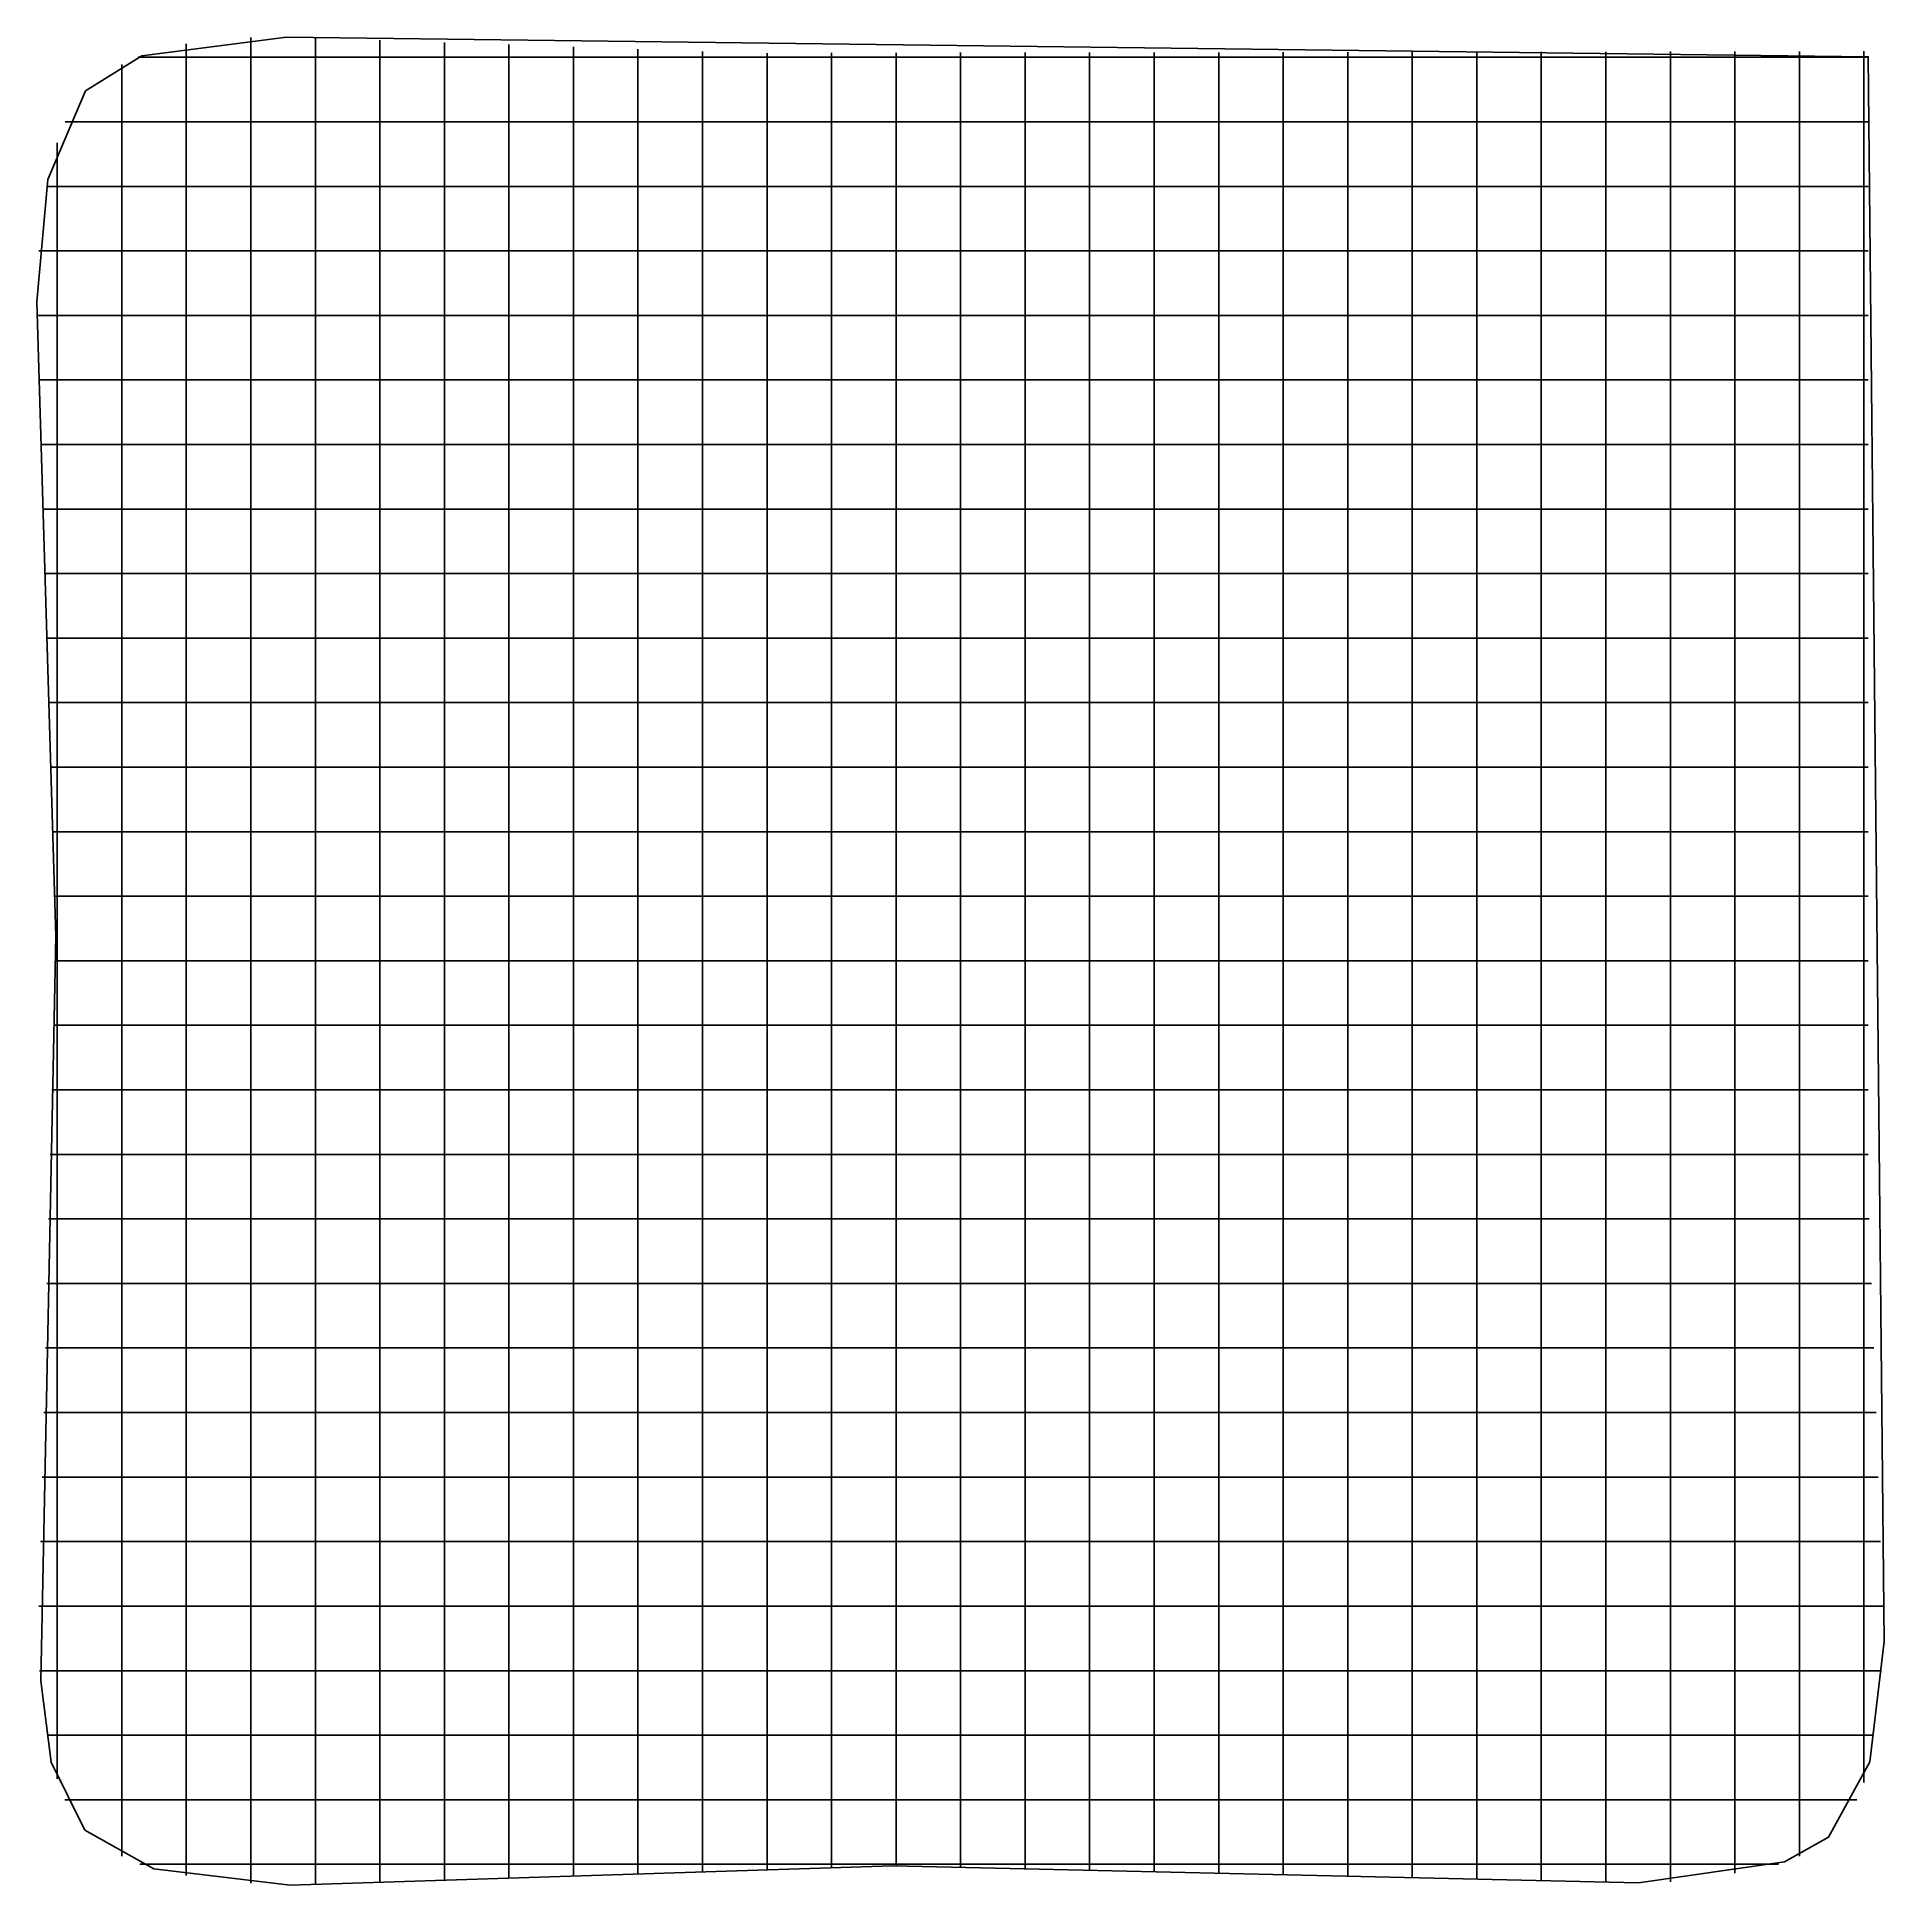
# Model space of a CAD drawing. Header units: metres. Extents: x 0.4 to 14.7, y 0.4 to 14.7.
import ezdxf

# ---------------------------------------------------------------- set-up
doc = ezdxf.new("R2010")
doc.units = ezdxf.units.M

msp = doc.modelspace()

# ---------------------------------------------------------------- linework, layer by layer
for p, q in [((1.593, 14.568), (1.593, 14.695)), ((2.093, 14.743), (2.093, 14.744)), ((2.093, 14.616), (2.093, 14.743)), ((2.093, 13.81), (2.093, 14.616)), ((2.593, 14.615), (2.593, 14.742)), ((2.593, 13.804), (2.593, 14.615)), ((3.093, 14.597), (3.093, 14.724)), ((3.593, 14.58), (3.593, 14.707)), ((4.093, 14.563), (4.093, 14.69)), ((4.593, 14.545), (4.593, 14.672)), ((5.093, 14.528), (5.093, 14.655)), ((5.593, 14.51), (5.593, 14.637)), ((6.093, 14.498), (6.093, 14.625)), ((6.593, 14.499), (6.593, 14.626)), ((7.093, 14.5), (7.093, 14.627)), ((7.593, 14.501), (7.593, 14.628)), ((8.093, 14.501), (8.093, 14.628)), ((8.593, 14.502), (8.593, 14.629)), ((9.093, 14.503), (9.093, 14.63)), ((9.593, 14.503), (9.593, 14.63)), ((10.093, 14.504), (10.093, 14.631)), ((10.593, 14.505), (10.593, 14.632)), ((11.093, 14.506), (11.093, 14.633)), ((11.593, 14.506), (11.593, 14.633)), ((12.093, 14.507), (12.093, 14.634)), ((12.593, 14.508), (12.593, 14.635)), ((13.093, 14.509), (13.093, 14.636)), ((13.593, 14.509), (13.593, 14.636)), ((14.093, 14.51), (14.093, 14.637)), ((14.593, 14.511), (14.593, 14.638)), ((1.093, 14.41), (1.093, 14.537)), ((1.221, 14.592), (1.348, 14.592)), ((1.221, 14.592), (1.348, 14.592)), ((1.348, 14.592), (1.639, 14.592)), ((1.593, 13.823), (1.593, 14.568)), ((1.639, 14.592), (1.813, 14.592)), ((1.813, 14.592), (2.446, 14.592)), ((2.446, 14.592), (3.313, 14.592)), ((3.093, 13.806), (3.093, 14.597)), ((3.313, 14.592), (3.439, 14.592)), ((3.439, 14.592), (3.613, 14.592)), ((3.593, 13.808), (3.593, 14.58)), ((3.613, 14.592), (4.246, 14.592)), ((4.093, 13.809), (4.093, 14.563)), ((4.246, 14.592), (5.113, 14.592)), ((4.593, 13.811), (4.593, 14.545)), ((5.093, 13.813), (5.093, 14.528)), ((5.113, 14.592), (5.239, 14.592)), ((5.239, 14.592), (5.413, 14.592)), ((5.413, 14.592), (5.771, 14.592)), ((5.593, 13.814), (5.593, 14.51)), ((5.771, 14.592), (5.898, 14.592)), ((5.898, 14.592), (6.764, 14.592)), ((6.093, 13.819), (6.093, 14.498)), ((6.593, 13.828), (6.593, 14.499)), ((6.764, 14.592), (7.398, 14.592)), ((7.093, 13.837), (7.093, 14.5)), ((7.398, 14.592), (7.571, 14.592)), ((7.571, 14.592), (7.698, 14.592)), ((7.593, 13.835), (7.593, 14.501)), ((7.698, 14.592), (8.564, 14.592)), ((8.093, 13.829), (8.093, 14.501)), ((8.564, 14.592), (9.198, 14.592)), ((8.593, 13.822), (8.593, 14.502)), ((9.093, 13.816), (9.093, 14.503)), ((9.198, 14.592), (9.371, 14.592)), ((9.371, 14.592), (9.498, 14.592)), ((9.498, 14.592), (10.364, 14.592)), ((9.593, 13.809), (9.593, 14.503)), ((10.093, 13.802), (10.093, 14.504)), ((10.364, 14.592), (10.998, 14.592)), ((10.593, 13.796), (10.593, 14.505)), ((10.998, 14.592), (11.171, 14.592)), ((11.093, 13.789), (11.093, 14.506)), ((11.171, 14.592), (11.298, 14.592)), ((11.298, 14.592), (12.164, 14.592)), ((11.593, 13.782), (11.593, 14.506)), ((12.093, 13.776), (12.093, 14.507)), ((12.164, 14.592), (12.798, 14.592)), ((12.593, 13.769), (12.593, 14.508)), ((12.798, 14.592), (12.971, 14.592)), ((12.971, 14.592), (13.098, 14.592)), ((13.093, 13.77), (13.093, 14.509)), ((13.098, 14.592), (13.964, 14.592)), ((13.593, 13.809), (13.593, 14.509)), ((13.964, 14.592), (14.453, 14.592)), ((14.093, 13.885), (14.093, 14.51)), ((14.453, 14.592), (14.626, 14.592)), ((14.593, 14.216), (14.593, 14.511)), ((1.093, 13.842), (1.093, 14.41)), ((14.593, 14.043), (14.593, 14.216)), ((0.654, 14.092), (0.781, 14.092)), ((0.654, 14.092), (0.781, 14.092)), ((0.781, 14.092), (1.4, 14.092)), ((1.4, 14.092), (2.034, 14.092)), ((2.034, 14.092), (2.207, 14.092)), ((2.207, 14.092), (2.334, 14.092)), ((2.334, 14.092), (3.2, 14.092)), ((3.2, 14.092), (3.834, 14.092)), ((3.834, 14.092), (4.007, 14.092)), ((4.007, 14.092), (4.134, 14.092)), ((4.134, 14.092), (5, 14.092)), ((5, 14.092), (5.634, 14.092)), ((5.634, 14.092), (5.807, 14.092)), ((5.807, 14.092), (5.934, 14.092)), ((5.934, 14.092), (6.8, 14.092)), ((6.8, 14.092), (7.434, 14.092)), ((7.434, 14.092), (7.607, 14.092)), ((7.607, 14.092), (7.734, 14.092)), ((7.734, 14.092), (8.6, 14.092)), ((8.6, 14.092), (9.234, 14.092)), ((9.234, 14.092), (9.407, 14.092)), ((9.407, 14.092), (9.534, 14.092)), ((9.534, 14.092), (10.4, 14.092)), ((10.4, 14.092), (11.034, 14.092)), ((11.034, 14.092), (11.207, 14.092)), ((11.207, 14.092), (11.334, 14.092)), ((11.334, 14.092), (12.2, 14.092)), ((12.2, 14.092), (12.834, 14.092)), ((12.834, 14.092), (13.007, 14.092)), ((13.007, 14.092), (13.134, 14.092)), ((13.134, 14.092), (14, 14.092)), ((14, 14.092), (14.453, 14.092)), ((14.453, 14.092), (14.626, 14.092)), ((14.593, 13.409), (14.593, 14.043)), ((0.593, 13.886), (0.593, 13.929)), ((0.593, 13.759), (0.593, 13.886)), ((0.593, 12.893), (0.593, 13.759)), ((1.093, 13.208), (1.093, 13.842)), ((1.593, 13.189), (1.593, 13.823)), ((2.093, 13.176), (2.093, 13.81)), ((2.593, 13.17), (2.593, 13.804)), ((3.093, 13.172), (3.093, 13.806)), ((3.593, 13.174), (3.593, 13.808)), ((4.093, 13.175), (4.093, 13.809)), ((4.593, 13.177), (4.593, 13.811)), ((5.093, 13.179), (5.093, 13.813)), ((5.593, 13.181), (5.593, 13.814)), ((6.093, 13.185), (6.093, 13.819)), ((6.593, 13.194), (6.593, 13.828)), ((7.093, 13.203), (7.093, 13.837)), ((7.593, 13.201), (7.593, 13.835)), ((8.093, 13.195), (8.093, 13.829)), ((8.593, 13.188), (8.593, 13.822)), ((9.093, 13.182), (9.093, 13.816)), ((9.593, 13.175), (9.593, 13.809)), ((10.093, 13.168), (10.093, 13.802)), ((10.593, 13.162), (10.593, 13.796)), ((11.093, 13.155), (11.093, 13.789)), ((11.593, 13.148), (11.593, 13.782)), ((12.093, 13.142), (12.093, 13.776)), ((12.593, 13.135), (12.593, 13.769)), ((13.093, 13.135), (13.093, 13.77)), ((13.593, 13.175), (13.593, 13.809)), ((14.093, 13.251), (14.093, 13.885)), ((0.511, 13.592), (0.638, 13.592)), ((0.511, 13.592), (0.638, 13.592)), ((0.638, 13.592), (1.339, 13.592)), ((1.339, 13.592), (1.973, 13.592)), ((1.973, 13.592), (2.146, 13.592)), ((2.146, 13.592), (2.273, 13.592)), ((2.273, 13.592), (3.139, 13.592)), ((3.139, 13.592), (3.773, 13.592)), ((3.773, 13.592), (3.946, 13.592)), ((3.946, 13.592), (4.073, 13.592)), ((4.073, 13.592), (4.939, 13.592)), ((4.939, 13.592), (5.573, 13.592)), ((5.573, 13.592), (5.746, 13.592)), ((5.746, 13.592), (5.873, 13.592)), ((5.873, 13.592), (6.739, 13.592)), ((6.739, 13.592), (7.373, 13.592)), ((7.373, 13.592), (7.546, 13.592)), ((7.546, 13.592), (7.673, 13.592)), ((7.673, 13.592), (8.539, 13.592)), ((8.539, 13.592), (9.173, 13.592)), ((9.173, 13.592), (9.346, 13.592)), ((9.346, 13.592), (9.473, 13.592)), ((9.473, 13.592), (10.339, 13.592)), ((10.339, 13.592), (10.973, 13.592)), ((10.973, 13.592), (11.146, 13.592)), ((11.146, 13.592), (11.273, 13.592)), ((11.273, 13.592), (12.139, 13.592)), ((12.139, 13.592), (12.773, 13.592)), ((12.773, 13.592), (12.946, 13.592)), ((12.946, 13.592), (13.073, 13.592)), ((13.073, 13.592), (13.939, 13.592)), ((13.939, 13.592), (14.453, 13.592)), ((14.453, 13.592), (14.626, 13.592)), ((14.593, 12.542), (14.593, 13.409)), ((1.093, 13.035), (1.093, 13.208)), ((1.593, 13.016), (1.593, 13.189)), ((2.093, 13.003), (2.093, 13.176)), ((3.593, 13.001), (3.593, 13.174)), ((4.093, 13.002), (4.093, 13.175)), ((4.593, 13.004), (4.593, 13.177)), ((5.093, 13.006), (5.093, 13.179)), ((5.593, 13.007), (5.593, 13.181)), ((6.093, 13.012), (6.093, 13.185)), ((6.593, 13.021), (6.593, 13.194)), ((7.093, 13.03), (7.093, 13.203)), ((7.593, 13.028), (7.593, 13.201)), ((8.093, 13.021), (8.093, 13.195)), ((8.593, 13.015), (8.593, 13.188)), ((9.093, 13.008), (9.093, 13.182)), ((9.593, 13.001), (9.593, 13.175)), ((13.593, 13.002), (13.593, 13.175)), ((14.093, 13.078), (14.093, 13.251)), ((0.451, 13.092), (0.578, 13.092)), ((0.451, 13.092), (0.578, 13.092)), ((0.578, 13.092), (1.314, 13.092)), ((1.093, 12.908), (1.093, 13.035)), ((1.314, 13.092), (1.948, 13.092)), ((1.948, 13.092), (2.121, 13.092)), ((2.121, 13.092), (2.248, 13.092)), ((2.248, 13.092), (3.114, 13.092)), ((2.593, 12.996), (2.593, 13.17)), ((3.093, 12.998), (3.093, 13.172)), ((3.114, 13.092), (3.748, 13.092)), ((3.748, 13.092), (3.921, 13.092)), ((3.921, 13.092), (4.048, 13.092)), ((4.048, 13.092), (4.914, 13.092)), ((4.914, 13.092), (5.548, 13.092)), ((5.548, 13.092), (5.721, 13.092)), ((5.721, 13.092), (5.848, 13.092)), ((5.848, 13.092), (6.714, 13.092)), ((6.714, 13.092), (7.348, 13.092)), ((7.093, 12.903), (7.093, 13.03)), ((7.348, 13.092), (7.521, 13.092)), ((7.521, 13.092), (7.648, 13.092)), ((7.648, 13.092), (8.514, 13.092)), ((8.514, 13.092), (9.148, 13.092)), ((9.148, 13.092), (9.321, 13.092)), ((9.321, 13.092), (9.448, 13.092)), ((9.448, 13.092), (10.314, 13.092)), ((10.093, 12.995), (10.093, 13.168)), ((10.314, 13.092), (10.948, 13.092)), ((10.593, 12.988), (10.593, 13.162)), ((10.948, 13.092), (11.121, 13.092)), ((11.093, 12.982), (11.093, 13.155)), ((11.121, 13.092), (11.248, 13.092)), ((11.248, 13.092), (12.114, 13.092)), ((11.593, 12.975), (11.593, 13.148)), ((12.093, 12.969), (12.093, 13.142)), ((12.114, 13.092), (12.748, 13.092)), ((12.593, 12.962), (12.593, 13.135)), ((12.748, 13.092), (12.921, 13.092)), ((12.921, 13.092), (13.048, 13.092)), ((13.048, 13.092), (13.914, 13.092)), ((13.093, 12.962), (13.093, 13.135)), ((13.914, 13.092), (14.453, 13.092)), ((14.093, 12.951), (14.093, 13.078)), ((14.453, 13.092), (14.626, 13.092)), ((0.593, 12.259), (0.593, 12.893)), ((1.093, 12.042), (1.093, 12.908)), ((1.593, 12.889), (1.593, 13.016)), ((1.593, 12.023), (1.593, 12.889)), ((2.093, 12.876), (2.093, 13.003)), ((2.593, 12.87), (2.593, 12.996)), ((3.093, 12.872), (3.093, 12.998)), ((3.593, 12.874), (3.593, 13.001)), ((4.093, 12.875), (4.093, 13.002)), ((4.593, 12.877), (4.593, 13.004)), ((5.093, 12.879), (5.093, 13.006)), ((5.593, 12.881), (5.593, 13.007)), ((6.093, 12.885), (6.093, 13.012)), ((6.593, 12.894), (6.593, 13.021)), ((6.593, 12.028), (6.593, 12.894)), ((7.093, 12.037), (7.093, 12.903)), ((7.593, 12.902), (7.593, 13.028)), ((7.593, 12.035), (7.593, 12.902)), ((8.093, 12.895), (8.093, 13.021)), ((8.093, 12.029), (8.093, 12.895)), ((8.593, 12.888), (8.593, 13.015)), ((8.593, 12.022), (8.593, 12.888)), ((9.093, 12.882), (9.093, 13.008)), ((9.593, 12.875), (9.593, 13.001)), ((10.093, 12.868), (10.093, 12.995)), ((10.593, 12.862), (10.593, 12.988)), ((11.093, 12.855), (11.093, 12.982)), ((11.593, 12.848), (11.593, 12.975)), ((12.093, 12.842), (12.093, 12.969)), ((12.593, 12.835), (12.593, 12.962)), ((13.093, 12.836), (13.093, 12.962)), ((13.593, 12.875), (13.593, 13.002)), ((14.093, 12.085), (14.093, 12.951)), ((2.093, 12.01), (2.093, 12.876)), ((2.593, 12.004), (2.593, 12.87)), ((3.093, 12.006), (3.093, 12.872)), ((3.593, 12.008), (3.593, 12.874)), ((4.093, 12.009), (4.093, 12.875)), ((4.593, 12.011), (4.593, 12.877)), ((5.093, 12.013), (5.093, 12.879)), ((5.593, 12.014), (5.593, 12.881)), ((6.093, 12.019), (6.093, 12.885)), ((9.093, 12.016), (9.093, 12.882)), ((9.593, 12.009), (9.593, 12.875)), ((10.093, 12.002), (10.093, 12.868)), ((10.593, 11.996), (10.593, 12.862)), ((11.093, 11.989), (11.093, 12.855)), ((11.593, 11.982), (11.593, 12.848)), ((12.093, 11.976), (12.093, 12.842)), ((12.593, 11.969), (12.593, 12.835)), ((13.093, 11.97), (13.093, 12.836)), ((13.593, 12.009), (13.593, 12.875)), ((0.438, 12.592), (0.565, 12.592)), ((0.438, 12.592), (0.565, 12.592)), ((0.565, 12.592), (1.308, 12.592)), ((1.308, 12.592), (1.942, 12.592)), ((1.942, 12.592), (2.116, 12.592)), ((2.116, 12.592), (2.242, 12.592)), ((2.242, 12.592), (3.108, 12.592)), ((3.108, 12.592), (3.742, 12.592)), ((3.742, 12.592), (3.916, 12.592)), ((3.916, 12.592), (4.042, 12.592)), ((4.042, 12.592), (4.908, 12.592)), ((4.908, 12.592), (5.542, 12.592)), ((5.542, 12.592), (5.716, 12.592)), ((5.716, 12.592), (5.842, 12.592)), ((5.842, 12.592), (6.708, 12.592)), ((6.708, 12.592), (7.342, 12.592)), ((7.342, 12.592), (7.516, 12.592)), ((7.516, 12.592), (7.642, 12.592)), ((7.642, 12.592), (8.508, 12.592)), ((8.508, 12.592), (9.142, 12.592)), ((9.142, 12.592), (9.316, 12.592)), ((9.316, 12.592), (9.442, 12.592)), ((9.442, 12.592), (10.308, 12.592)), ((10.308, 12.592), (10.942, 12.592)), ((10.942, 12.592), (11.116, 12.592)), ((11.116, 12.592), (11.242, 12.592)), ((11.242, 12.592), (12.108, 12.592)), ((12.108, 12.592), (12.742, 12.592)), ((12.742, 12.592), (12.916, 12.592)), ((12.916, 12.592), (13.042, 12.592)), ((13.042, 12.592), (13.908, 12.592)), ((13.908, 12.592), (14.453, 12.592)), ((14.453, 12.592), (14.626, 12.592)), ((14.593, 12.416), (14.593, 12.542)), ((14.593, 12.243), (14.593, 12.416)), ((0.593, 12.086), (0.593, 12.259)), ((14.593, 11.609), (14.593, 12.243)), ((0.453, 12.092), (0.58, 12.092)), ((0.453, 12.092), (0.58, 12.092)), ((0.58, 12.092), (1.315, 12.092)), ((0.593, 11.959), (0.593, 12.086)), ((1.093, 11.408), (1.093, 12.042)), ((1.315, 12.092), (1.949, 12.092)), ((1.949, 12.092), (2.122, 12.092)), ((2.122, 12.092), (2.249, 12.092)), ((2.249, 12.092), (3.115, 12.092)), ((3.115, 12.092), (3.749, 12.092)), ((3.749, 12.092), (3.922, 12.092)), ((3.922, 12.092), (4.049, 12.092)), ((4.049, 12.092), (4.915, 12.092)), ((4.915, 12.092), (5.549, 12.092)), ((5.549, 12.092), (5.722, 12.092)), ((5.722, 12.092), (5.849, 12.092)), ((5.849, 12.092), (6.715, 12.092)), ((6.593, 11.394), (6.593, 12.028)), ((6.715, 12.092), (7.349, 12.092)), ((7.093, 11.403), (7.093, 12.037)), ((7.349, 12.092), (7.522, 12.092)), ((7.522, 12.092), (7.649, 12.092)), ((7.593, 11.401), (7.593, 12.035)), ((7.649, 12.092), (8.515, 12.092)), ((8.093, 11.395), (8.093, 12.029)), ((8.515, 12.092), (9.149, 12.092)), ((9.149, 12.092), (9.322, 12.092)), ((9.322, 12.092), (9.449, 12.092)), ((9.449, 12.092), (10.315, 12.092)), ((10.315, 12.092), (10.949, 12.092)), ((10.949, 12.092), (11.122, 12.092)), ((11.122, 12.092), (11.249, 12.092)), ((11.249, 12.092), (12.115, 12.092)), ((12.115, 12.092), (12.749, 12.092)), ((12.749, 12.092), (12.922, 12.092)), ((12.922, 12.092), (13.049, 12.092)), ((13.049, 12.092), (13.915, 12.092)), ((13.915, 12.092), (14.453, 12.092)), ((14.093, 11.451), (14.093, 12.085)), ((14.453, 12.092), (14.626, 12.092)), ((0.593, 11.093), (0.593, 11.959)), ((1.593, 11.389), (1.593, 12.023)), ((2.093, 11.376), (2.093, 12.01)), ((2.593, 11.37), (2.593, 12.004)), ((3.093, 11.372), (3.093, 12.006)), ((3.593, 11.374), (3.593, 12.008)), ((4.093, 11.375), (4.093, 12.009)), ((4.593, 11.377), (4.593, 12.011)), ((5.093, 11.379), (5.093, 12.013)), ((5.593, 11.381), (5.593, 12.014)), ((6.093, 11.385), (6.093, 12.019)), ((8.593, 11.388), (8.593, 12.022)), ((9.093, 11.382), (9.093, 12.016)), ((9.593, 11.375), (9.593, 12.009)), ((10.093, 11.368), (10.093, 12.002)), ((10.593, 11.362), (10.593, 11.996)), ((11.093, 11.355), (11.093, 11.989)), ((11.593, 11.348), (11.593, 11.982)), ((12.093, 11.342), (12.093, 11.976)), ((12.593, 11.335), (12.593, 11.969)), ((13.093, 11.335), (13.093, 11.97)), ((13.593, 11.375), (13.593, 12.009)), ((14.593, 10.742), (14.593, 11.609)), ((0.468, 11.592), (0.595, 11.592)), ((0.468, 11.592), (0.595, 11.592)), ((0.595, 11.592), (1.321, 11.592)), ((1.321, 11.592), (1.955, 11.592)), ((1.955, 11.592), (2.128, 11.592)), ((2.128, 11.592), (2.255, 11.592)), ((2.255, 11.592), (3.121, 11.592)), ((3.121, 11.592), (3.755, 11.592)), ((3.755, 11.592), (3.928, 11.592)), ((3.928, 11.592), (4.055, 11.592)), ((4.055, 11.592), (4.921, 11.592)), ((4.921, 11.592), (5.555, 11.592)), ((5.555, 11.592), (5.728, 11.592)), ((5.728, 11.592), (5.855, 11.592)), ((5.855, 11.592), (6.721, 11.592)), ((6.721, 11.592), (7.355, 11.592)), ((7.355, 11.592), (7.528, 11.592)), ((7.528, 11.592), (7.655, 11.592)), ((7.655, 11.592), (8.521, 11.592)), ((8.521, 11.592), (9.155, 11.592)), ((9.155, 11.592), (9.328, 11.592)), ((9.328, 11.592), (9.455, 11.592)), ((9.455, 11.592), (10.321, 11.592)), ((10.321, 11.592), (10.955, 11.592)), ((10.955, 11.592), (11.128, 11.592)), ((11.128, 11.592), (11.255, 11.592)), ((11.255, 11.592), (12.121, 11.592)), ((12.121, 11.592), (12.755, 11.592)), ((12.755, 11.592), (12.928, 11.592)), ((12.928, 11.592), (13.055, 11.592)), ((13.055, 11.592), (13.921, 11.592)), ((13.921, 11.592), (14.453, 11.592)), ((14.453, 11.592), (14.626, 11.592)), ((1.093, 11.235), (1.093, 11.408)), ((1.593, 11.216), (1.593, 11.389)), ((2.093, 11.203), (2.093, 11.376)), ((2.593, 11.196), (2.593, 11.37)), ((3.093, 11.198), (3.093, 11.372)), ((3.593, 11.201), (3.593, 11.374)), ((4.093, 11.202), (4.093, 11.375)), ((4.593, 11.204), (4.593, 11.377)), ((5.093, 11.206), (5.093, 11.379)), ((5.593, 11.207), (5.593, 11.381)), ((6.093, 11.212), (6.093, 11.385)), ((6.593, 11.221), (6.593, 11.394)), ((7.093, 11.23), (7.093, 11.403)), ((7.593, 11.228), (7.593, 11.401)), ((8.093, 11.221), (8.093, 11.395)), ((8.593, 11.215), (8.593, 11.388)), ((9.093, 11.208), (9.093, 11.382)), ((9.593, 11.201), (9.593, 11.375)), ((10.093, 11.195), (10.093, 11.368)), ((10.593, 11.188), (10.593, 11.362)), ((11.093, 11.182), (11.093, 11.355)), ((11.593, 11.175), (11.593, 11.348)), ((12.093, 11.169), (12.093, 11.342)), ((12.593, 11.162), (12.593, 11.335)), ((13.093, 11.162), (13.093, 11.335)), ((13.593, 11.202), (13.593, 11.375)), ((14.093, 11.278), (14.093, 11.451)), ((1.093, 11.108), (1.093, 11.235)), ((1.593, 11.089), (1.593, 11.216)), ((2.093, 11.076), (2.093, 11.203)), ((2.593, 11.07), (2.593, 11.196)), ((3.093, 11.072), (3.093, 11.198)), ((3.593, 11.074), (3.593, 11.201)), ((4.093, 11.075), (4.093, 11.202)), ((4.593, 11.077), (4.593, 11.204)), ((5.093, 11.079), (5.093, 11.206)), ((5.593, 11.081), (5.593, 11.207)), ((6.093, 11.085), (6.093, 11.212)), ((6.593, 11.094), (6.593, 11.221)), ((7.093, 11.103), (7.093, 11.23)), ((7.593, 11.102), (7.593, 11.228)), ((8.093, 11.095), (8.093, 11.221)), ((8.593, 11.088), (8.593, 11.215)), ((9.093, 11.082), (9.093, 11.208)), ((9.593, 11.075), (9.593, 11.201)), ((10.093, 11.068), (10.093, 11.195)), ((10.593, 11.062), (10.593, 11.188)), ((11.093, 11.055), (11.093, 11.182)), ((11.593, 11.048), (11.593, 11.175)), ((12.093, 11.042), (12.093, 11.169)), ((13.593, 11.075), (13.593, 11.202)), ((14.093, 11.151), (14.093, 11.278)), ((0.484, 11.092), (0.611, 11.092)), ((0.484, 11.092), (0.611, 11.092)), ((0.593, 10.459), (0.593, 11.093)), ((0.611, 11.092), (1.328, 11.092)), ((1.093, 10.242), (1.093, 11.108)), ((1.328, 11.092), (1.962, 11.092)), ((1.593, 10.223), (1.593, 11.089)), ((1.962, 11.092), (2.135, 11.092)), ((2.093, 10.21), (2.093, 11.076)), ((2.135, 11.092), (2.262, 11.092)), ((2.262, 11.092), (3.128, 11.092)), ((2.593, 10.204), (2.593, 11.07)), ((3.093, 10.206), (3.093, 11.072)), ((3.128, 11.092), (3.762, 11.092)), ((3.593, 10.208), (3.593, 11.074)), ((3.762, 11.092), (3.935, 11.092)), ((3.935, 11.092), (4.062, 11.092)), ((4.062, 11.092), (4.928, 11.092)), ((4.093, 10.209), (4.093, 11.075)), ((4.593, 10.211), (4.593, 11.077)), ((4.928, 11.092), (5.562, 11.092)), ((5.093, 10.213), (5.093, 11.079)), ((5.562, 11.092), (5.735, 11.092)), ((5.593, 10.214), (5.593, 11.081)), ((5.735, 11.092), (5.862, 11.092)), ((5.862, 11.092), (6.728, 11.092)), ((6.093, 10.219), (6.093, 11.085)), ((6.593, 10.228), (6.593, 11.094)), ((6.728, 11.092), (7.362, 11.092)), ((7.093, 10.237), (7.093, 11.103)), ((7.362, 11.092), (7.535, 11.092)), ((7.535, 11.092), (7.662, 11.092)), ((7.593, 10.235), (7.593, 11.102)), ((7.662, 11.092), (8.528, 11.092)), ((8.093, 10.229), (8.093, 11.095)), ((8.528, 11.092), (9.162, 11.092)), ((8.593, 10.222), (8.593, 11.088)), ((9.093, 10.216), (9.093, 11.082)), ((9.162, 11.092), (9.335, 11.092)), ((9.335, 11.092), (9.462, 11.092)), ((9.462, 11.092), (10.328, 11.092)), ((9.593, 10.209), (9.593, 11.075)), ((10.093, 10.202), (10.093, 11.068)), ((10.328, 11.092), (10.962, 11.092)), ((10.593, 10.196), (10.593, 11.062)), ((10.962, 11.092), (11.135, 11.092)), ((11.093, 10.189), (11.093, 11.055)), ((11.135, 11.092), (11.262, 11.092)), ((11.262, 11.092), (12.128, 11.092)), ((11.593, 10.182), (11.593, 11.048)), ((12.093, 10.176), (12.093, 11.042)), ((12.128, 11.092), (12.762, 11.092)), ((12.593, 11.035), (12.593, 11.162)), ((12.593, 10.169), (12.593, 11.035)), ((12.762, 11.092), (12.935, 11.092)), ((12.935, 11.092), (13.062, 11.092)), ((13.062, 11.092), (13.928, 11.092)), ((13.093, 11.036), (13.093, 11.162)), ((13.093, 10.17), (13.093, 11.036)), ((13.593, 10.209), (13.593, 11.075)), ((13.928, 11.092), (14.453, 11.092)), ((14.093, 10.285), (14.093, 11.151)), ((14.453, 11.092), (14.626, 11.092)), ((14.593, 10.616), (14.593, 10.742)), ((14.593, 10.443), (14.593, 10.616)), ((0.499, 10.592), (0.626, 10.592)), ((0.499, 10.592), (0.626, 10.592)), ((0.593, 10.286), (0.593, 10.459)), ((0.626, 10.592), (1.334, 10.592)), ((1.334, 10.592), (1.968, 10.592)), ((1.968, 10.592), (2.141, 10.592)), ((2.141, 10.592), (2.268, 10.592)), ((2.268, 10.592), (3.134, 10.592)), ((3.134, 10.592), (3.768, 10.592)), ((3.768, 10.592), (3.941, 10.592)), ((3.941, 10.592), (4.068, 10.592)), ((4.068, 10.592), (4.934, 10.592)), ((4.934, 10.592), (5.568, 10.592)), ((5.568, 10.592), (5.741, 10.592)), ((5.741, 10.592), (5.868, 10.592)), ((5.868, 10.592), (6.734, 10.592)), ((6.734, 10.592), (7.368, 10.592)), ((7.368, 10.592), (7.541, 10.592)), ((7.541, 10.592), (7.668, 10.592)), ((7.668, 10.592), (8.534, 10.592)), ((8.534, 10.592), (9.168, 10.592)), ((9.168, 10.592), (9.341, 10.592)), ((9.341, 10.592), (9.468, 10.592)), ((9.468, 10.592), (10.334, 10.592)), ((10.334, 10.592), (10.968, 10.592)), ((10.968, 10.592), (11.141, 10.592)), ((11.141, 10.592), (11.268, 10.592)), ((11.268, 10.592), (12.134, 10.592)), ((12.134, 10.592), (12.768, 10.592)), ((12.768, 10.592), (12.941, 10.592)), ((12.941, 10.592), (13.068, 10.592)), ((13.068, 10.592), (13.934, 10.592)), ((13.934, 10.592), (14.453, 10.592)), ((14.453, 10.592), (14.626, 10.592)), ((14.593, 9.809), (14.593, 10.443)), ((0.593, 10.159), (0.593, 10.286)), ((1.093, 9.608), (1.093, 10.242)), ((1.593, 9.589), (1.593, 10.223)), ((2.093, 9.576), (2.093, 10.21)), ((2.593, 9.57), (2.593, 10.204)), ((3.093, 9.572), (3.093, 10.206)), ((3.593, 9.574), (3.593, 10.208)), ((4.093, 9.575), (4.093, 10.209)), ((4.593, 9.577), (4.593, 10.211)), ((5.093, 9.579), (5.093, 10.213)), ((5.593, 9.581), (5.593, 10.214)), ((6.093, 9.585), (6.093, 10.219)), ((6.593, 9.594), (6.593, 10.228)), ((7.093, 9.603), (7.093, 10.237)), ((7.593, 9.601), (7.593, 10.235)), ((8.093, 9.595), (8.093, 10.229)), ((8.593, 9.588), (8.593, 10.222)), ((9.093, 9.582), (9.093, 10.216)), ((9.593, 9.575), (9.593, 10.209)), ((10.093, 9.568), (10.093, 10.202)), ((10.593, 9.562), (10.593, 10.196)), ((11.093, 9.555), (11.093, 10.189)), ((11.593, 9.548), (11.593, 10.182)), ((12.093, 9.542), (12.093, 10.176)), ((12.593, 9.535), (12.593, 10.169)), ((13.093, 9.535), (13.093, 10.17)), ((13.593, 9.575), (13.593, 10.209)), ((14.093, 9.651), (14.093, 10.285)), ((0.514, 10.092), (0.641, 10.092)), ((0.514, 10.092), (0.641, 10.092)), ((0.593, 9.293), (0.593, 10.159)), ((0.641, 10.092), (1.341, 10.092)), ((1.341, 10.092), (1.974, 10.092)), ((1.974, 10.092), (2.148, 10.092)), ((2.148, 10.092), (2.274, 10.092)), ((2.274, 10.092), (3.141, 10.092)), ((3.141, 10.092), (3.774, 10.092)), ((3.774, 10.092), (3.948, 10.092)), ((3.948, 10.092), (4.074, 10.092)), ((4.074, 10.092), (4.941, 10.092)), ((4.941, 10.092), (5.574, 10.092)), ((5.574, 10.092), (5.748, 10.092)), ((5.748, 10.092), (5.874, 10.092)), ((5.874, 10.092), (6.741, 10.092)), ((6.741, 10.092), (7.374, 10.092)), ((7.374, 10.092), (7.548, 10.092)), ((7.548, 10.092), (7.674, 10.092)), ((7.674, 10.092), (8.541, 10.092)), ((8.541, 10.092), (9.174, 10.092)), ((9.174, 10.092), (9.348, 10.092)), ((9.348, 10.092), (9.474, 10.092)), ((9.474, 10.092), (10.341, 10.092)), ((10.341, 10.092), (10.974, 10.092)), ((10.974, 10.092), (11.148, 10.092)), ((11.148, 10.092), (11.274, 10.092)), ((11.274, 10.092), (12.141, 10.092)), ((12.141, 10.092), (12.774, 10.092)), ((12.774, 10.092), (12.948, 10.092)), ((12.948, 10.092), (13.074, 10.092)), ((13.074, 10.092), (13.941, 10.092)), ((13.941, 10.092), (14.453, 10.092)), ((14.453, 10.092), (14.626, 10.092)), ((14.593, 8.942), (14.593, 9.809)), ((1.093, 9.435), (1.093, 9.608)), ((6.593, 9.421), (6.593, 9.594)), ((7.093, 9.43), (7.093, 9.603)), ((7.593, 9.428), (7.593, 9.601)), ((8.093, 9.421), (8.093, 9.595)), ((14.093, 9.478), (14.093, 9.651)), ((0.529, 9.592), (0.656, 9.592)), ((0.529, 9.592), (0.656, 9.592)), ((0.656, 9.592), (1.347, 9.592)), ((1.347, 9.592), (1.981, 9.592)), ((1.593, 9.416), (1.593, 9.589)), ((1.981, 9.592), (2.154, 9.592)), ((2.093, 9.403), (2.093, 9.576)), ((2.154, 9.592), (2.281, 9.592)), ((2.281, 9.592), (3.147, 9.592)), ((2.593, 9.396), (2.593, 9.57)), ((3.093, 9.398), (3.093, 9.572)), ((3.147, 9.592), (3.781, 9.592)), ((3.593, 9.401), (3.593, 9.574)), ((3.781, 9.592), (3.954, 9.592)), ((3.954, 9.592), (4.081, 9.592)), ((4.081, 9.592), (4.947, 9.592)), ((4.093, 9.402), (4.093, 9.575)), ((4.593, 9.404), (4.593, 9.577)), ((4.947, 9.592), (5.581, 9.592)), ((5.093, 9.406), (5.093, 9.579)), ((5.581, 9.592), (5.754, 9.592)), ((5.593, 9.407), (5.593, 9.581)), ((5.754, 9.592), (5.881, 9.592)), ((5.881, 9.592), (6.747, 9.592)), ((6.093, 9.412), (6.093, 9.585)), ((6.747, 9.592), (7.381, 9.592)), ((7.381, 9.592), (7.554, 9.592)), ((7.554, 9.592), (7.681, 9.592)), ((7.681, 9.592), (8.547, 9.592)), ((8.547, 9.592), (9.181, 9.592)), ((8.593, 9.415), (8.593, 9.588)), ((9.093, 9.408), (9.093, 9.582)), ((9.181, 9.592), (9.354, 9.592)), ((9.354, 9.592), (9.481, 9.592)), ((9.481, 9.592), (10.347, 9.592)), ((9.593, 9.401), (9.593, 9.575)), ((10.093, 9.395), (10.093, 9.568)), ((10.347, 9.592), (10.981, 9.592)), ((10.593, 9.388), (10.593, 9.562)), ((10.981, 9.592), (11.154, 9.592)), ((11.093, 9.382), (11.093, 9.555)), ((11.154, 9.592), (11.281, 9.592)), ((11.281, 9.592), (12.147, 9.592)), ((11.593, 9.375), (11.593, 9.548)), ((12.093, 9.369), (12.093, 9.542)), ((12.147, 9.592), (12.781, 9.592)), ((12.593, 9.362), (12.593, 9.535)), ((12.781, 9.592), (12.954, 9.592)), ((12.954, 9.592), (13.081, 9.592)), ((13.081, 9.592), (13.947, 9.592)), ((13.093, 9.362), (13.093, 9.535)), ((13.593, 9.402), (13.593, 9.575)), ((13.947, 9.592), (14.453, 9.592)), ((14.093, 9.351), (14.093, 9.478)), ((14.453, 9.592), (14.626, 9.592)), ((1.093, 9.308), (1.093, 9.435)), ((1.093, 8.442), (1.093, 9.308)), ((1.593, 9.289), (1.593, 9.416)), ((2.093, 9.276), (2.093, 9.403)), ((2.593, 9.27), (2.593, 9.396)), ((3.093, 9.272), (3.093, 9.398)), ((3.593, 9.274), (3.593, 9.401)), ((4.093, 9.275), (4.093, 9.402)), ((4.593, 9.277), (4.593, 9.404)), ((5.093, 9.279), (5.093, 9.406)), ((5.593, 9.281), (5.593, 9.407)), ((6.093, 9.285), (6.093, 9.412)), ((6.593, 9.294), (6.593, 9.421)), ((7.093, 9.303), (7.093, 9.43)), ((7.593, 9.302), (7.593, 9.428)), ((8.093, 9.295), (8.093, 9.421)), ((8.593, 9.288), (8.593, 9.415)), ((9.093, 9.282), (9.093, 9.408)), ((9.593, 9.275), (9.593, 9.401)), ((10.093, 9.268), (10.093, 9.395)), ((10.593, 9.262), (10.593, 9.388)), ((11.093, 9.255), (11.093, 9.382)), ((11.593, 9.248), (11.593, 9.375)), ((12.093, 9.242), (12.093, 9.369)), ((12.593, 9.235), (12.593, 9.362)), ((13.093, 9.236), (13.093, 9.362)), ((13.593, 9.275), (13.593, 9.402)), ((14.093, 8.485), (14.093, 9.351)), ((0.593, 8.659), (0.593, 9.293)), ((1.593, 8.423), (1.593, 9.289)), ((2.093, 8.41), (2.093, 9.276)), ((2.593, 8.404), (2.593, 9.27)), ((3.093, 8.406), (3.093, 9.272)), ((3.593, 8.408), (3.593, 9.274)), ((4.093, 8.409), (4.093, 9.275)), ((4.593, 8.411), (4.593, 9.277)), ((5.093, 8.413), (5.093, 9.279)), ((5.593, 8.414), (5.593, 9.281)), ((6.093, 8.419), (6.093, 9.285)), ((6.593, 8.428), (6.593, 9.294)), ((7.093, 8.437), (7.093, 9.303)), ((7.593, 8.435), (7.593, 9.302)), ((8.093, 8.429), (8.093, 9.295)), ((8.593, 8.422), (8.593, 9.288)), ((9.093, 8.416), (9.093, 9.282)), ((9.593, 8.409), (9.593, 9.275)), ((10.093, 8.402), (10.093, 9.268)), ((10.593, 8.396), (10.593, 9.262)), ((11.093, 8.389), (11.093, 9.255)), ((11.593, 8.382), (11.593, 9.248)), ((12.093, 8.376), (12.093, 9.242)), ((12.593, 8.369), (12.593, 9.235)), ((13.093, 8.37), (13.093, 9.236)), ((13.593, 8.409), (13.593, 9.275)), ((0.545, 9.092), (0.672, 9.092)), ((0.545, 9.092), (0.672, 9.092)), ((0.672, 9.092), (1.354, 9.092)), ((1.354, 9.092), (1.988, 9.092)), ((1.988, 9.092), (2.161, 9.092)), ((2.161, 9.092), (2.288, 9.092)), ((2.288, 9.092), (3.154, 9.092)), ((3.154, 9.092), (3.788, 9.092)), ((3.788, 9.092), (3.961, 9.092)), ((3.961, 9.092), (4.088, 9.092)), ((4.088, 9.092), (4.954, 9.092)), ((4.954, 9.092), (5.588, 9.092)), ((5.588, 9.092), (5.761, 9.092)), ((5.761, 9.092), (5.888, 9.092)), ((5.888, 9.092), (6.754, 9.092)), ((6.754, 9.092), (7.388, 9.092)), ((7.388, 9.092), (7.561, 9.092)), ((7.561, 9.092), (7.688, 9.092)), ((7.688, 9.092), (8.554, 9.092)), ((8.554, 9.092), (9.188, 9.092)), ((9.188, 9.092), (9.361, 9.092)), ((9.361, 9.092), (9.488, 9.092)), ((9.488, 9.092), (10.354, 9.092)), ((10.354, 9.092), (10.988, 9.092)), ((10.988, 9.092), (11.161, 9.092)), ((11.161, 9.092), (11.288, 9.092)), ((11.288, 9.092), (12.154, 9.092)), ((12.154, 9.092), (12.788, 9.092)), ((12.788, 9.092), (12.961, 9.092)), ((12.961, 9.092), (13.088, 9.092)), ((13.088, 9.092), (13.954, 9.092)), ((13.954, 9.092), (14.453, 9.092)), ((14.453, 9.092), (14.626, 9.092)), ((14.593, 8.816), (14.593, 8.942)), ((14.593, 8.643), (14.593, 8.816)), ((0.56, 8.592), (0.687, 8.592)), ((0.56, 8.592), (0.687, 8.592)), ((0.593, 8.486), (0.593, 8.659)), ((0.687, 8.592), (1.36, 8.592)), ((1.36, 8.592), (1.994, 8.592)), ((1.994, 8.592), (2.167, 8.592)), ((2.167, 8.592), (2.294, 8.592)), ((2.294, 8.592), (3.16, 8.592)), ((3.16, 8.592), (3.794, 8.592)), ((3.794, 8.592), (3.967, 8.592)), ((3.967, 8.592), (4.094, 8.592)), ((4.094, 8.592), (4.96, 8.592)), ((4.96, 8.592), (5.594, 8.592)), ((5.594, 8.592), (5.767, 8.592)), ((5.767, 8.592), (5.894, 8.592)), ((5.894, 8.592), (6.76, 8.592)), ((6.76, 8.592), (7.394, 8.592)), ((7.394, 8.592), (7.567, 8.592)), ((7.567, 8.592), (7.694, 8.592)), ((7.694, 8.592), (8.56, 8.592)), ((8.56, 8.592), (9.194, 8.592)), ((9.194, 8.592), (9.367, 8.592)), ((9.367, 8.592), (9.494, 8.592)), ((9.494, 8.592), (10.36, 8.592)), ((10.36, 8.592), (10.994, 8.592)), ((10.994, 8.592), (11.167, 8.592)), ((11.167, 8.592), (11.294, 8.592)), ((11.294, 8.592), (12.16, 8.592)), ((12.16, 8.592), (12.794, 8.592)), ((12.794, 8.592), (12.967, 8.592)), ((12.967, 8.592), (13.094, 8.592)), ((13.094, 8.592), (13.96, 8.592)), ((13.96, 8.592), (14.453, 8.592)), ((14.453, 8.592), (14.626, 8.592)), ((14.593, 8.009), (14.593, 8.643)), ((0.593, 8.359), (0.593, 8.486)), ((14.093, 7.851), (14.093, 8.485)), ((0.593, 7.493), (0.593, 8.359)), ((1.093, 7.808), (1.093, 8.442)), ((1.593, 7.789), (1.593, 8.423)), ((2.093, 7.776), (2.093, 8.41)), ((2.593, 7.77), (2.593, 8.404)), ((3.093, 7.772), (3.093, 8.406)), ((3.593, 7.774), (3.593, 8.408)), ((4.093, 7.775), (4.093, 8.409)), ((4.593, 7.777), (4.593, 8.411)), ((5.093, 7.779), (5.093, 8.413)), ((5.593, 7.781), (5.593, 8.414)), ((6.093, 7.785), (6.093, 8.419)), ((6.593, 7.794), (6.593, 8.428)), ((7.093, 7.803), (7.093, 8.437)), ((7.593, 7.801), (7.593, 8.435)), ((8.093, 7.795), (8.093, 8.429)), ((8.593, 7.788), (8.593, 8.422)), ((9.093, 7.782), (9.093, 8.416)), ((9.593, 7.775), (9.593, 8.409)), ((10.093, 7.768), (10.093, 8.402)), ((10.593, 7.762), (10.593, 8.396)), ((11.093, 7.755), (11.093, 8.389)), ((11.593, 7.748), (11.593, 8.382)), ((12.093, 7.742), (12.093, 8.376)), ((12.593, 7.735), (12.593, 8.369)), ((13.093, 7.735), (13.093, 8.37)), ((13.593, 7.775), (13.593, 8.409)), ((0.575, 8.092), (0.702, 8.092)), ((0.575, 8.092), (0.702, 8.092)), ((0.702, 8.092), (1.366, 8.092)), ((1.366, 8.092), (2.001, 8.092)), ((2.001, 8.092), (2.174, 8.092)), ((2.174, 8.092), (2.3, 8.092)), ((2.3, 8.092), (3.166, 8.092)), ((3.166, 8.092), (3.801, 8.092)), ((3.801, 8.092), (3.974, 8.092)), ((3.974, 8.092), (4.1, 8.092)), ((4.1, 8.092), (4.966, 8.092)), ((4.966, 8.092), (5.601, 8.092)), ((5.601, 8.092), (5.774, 8.092)), ((5.774, 8.092), (5.9, 8.092)), ((5.9, 8.092), (6.766, 8.092)), ((6.766, 8.092), (7.401, 8.092)), ((7.401, 8.092), (7.574, 8.092)), ((7.574, 8.092), (7.7, 8.092)), ((7.7, 8.092), (8.566, 8.092)), ((8.566, 8.092), (9.201, 8.092)), ((9.201, 8.092), (9.374, 8.092)), ((9.374, 8.092), (9.5, 8.092)), ((9.5, 8.092), (10.366, 8.092)), ((10.366, 8.092), (11.001, 8.092)), ((11.001, 8.092), (11.174, 8.092)), ((11.174, 8.092), (11.3, 8.092)), ((11.3, 8.092), (12.166, 8.092)), ((12.166, 8.092), (12.801, 8.092)), ((12.801, 8.092), (12.974, 8.092)), ((12.974, 8.092), (13.1, 8.092)), ((13.1, 8.092), (13.966, 8.092)), ((13.966, 8.092), (14.453, 8.092)), ((14.453, 8.092), (14.626, 8.092)), ((14.593, 7.142), (14.593, 8.009)), ((1.093, 7.635), (1.093, 7.808)), ((1.593, 7.616), (1.593, 7.789)), ((2.093, 7.603), (2.093, 7.776)), ((2.593, 7.596), (2.593, 7.77)), ((3.093, 7.598), (3.093, 7.772)), ((3.593, 7.601), (3.593, 7.774)), ((4.093, 7.602), (4.093, 7.775)), ((4.593, 7.604), (4.593, 7.777)), ((5.093, 7.606), (5.093, 7.779)), ((5.593, 7.607), (5.593, 7.781)), ((6.093, 7.612), (6.093, 7.785)), ((6.593, 7.621), (6.593, 7.794)), ((7.093, 7.63), (7.093, 7.803)), ((7.593, 7.628), (7.593, 7.801)), ((8.093, 7.621), (8.093, 7.795)), ((8.593, 7.615), (8.593, 7.788)), ((9.093, 7.608), (9.093, 7.782)), ((9.593, 7.601), (9.593, 7.775)), ((10.093, 7.595), (10.093, 7.768)), ((10.593, 7.588), (10.593, 7.762)), ((11.093, 7.582), (11.093, 7.755)), ((11.593, 7.575), (11.593, 7.748)), ((12.093, 7.569), (12.093, 7.742)), ((12.593, 7.562), (12.593, 7.735)), ((13.093, 7.562), (13.093, 7.735)), ((13.593, 7.602), (13.593, 7.775)), ((14.093, 7.678), (14.093, 7.851)), ((0.576, 7.592), (0.703, 7.592)), ((0.576, 7.592), (0.703, 7.592)), ((0.703, 7.592), (1.367, 7.592)), ((1.093, 7.508), (1.093, 7.635)), ((1.367, 7.592), (2.001, 7.592)), ((1.593, 7.489), (1.593, 7.616)), ((2.001, 7.592), (2.174, 7.592)), ((2.093, 7.476), (2.093, 7.603)), ((2.174, 7.592), (2.301, 7.592)), ((2.301, 7.592), (3.167, 7.592)), ((2.593, 7.47), (2.593, 7.596)), ((3.093, 7.472), (3.093, 7.598)), ((3.167, 7.592), (3.801, 7.592)), ((3.593, 7.474), (3.593, 7.601)), ((3.801, 7.592), (3.974, 7.592)), ((3.974, 7.592), (4.101, 7.592)), ((4.093, 7.475), (4.093, 7.602)), ((4.101, 7.592), (4.967, 7.592)), ((4.593, 7.477), (4.593, 7.604)), ((4.967, 7.592), (5.601, 7.592)), ((5.093, 7.479), (5.093, 7.606)), ((5.593, 7.481), (5.593, 7.607)), ((5.601, 7.592), (5.774, 7.592)), ((5.774, 7.592), (5.901, 7.592)), ((5.901, 7.592), (6.767, 7.592)), ((6.093, 7.485), (6.093, 7.612)), ((6.593, 7.494), (6.593, 7.621)), ((6.767, 7.592), (7.401, 7.592)), ((7.093, 7.503), (7.093, 7.63)), ((7.401, 7.592), (7.574, 7.592)), ((7.574, 7.592), (7.701, 7.592)), ((7.593, 7.502), (7.593, 7.628)), ((7.701, 7.592), (8.567, 7.592)), ((8.093, 7.495), (8.093, 7.621)), ((8.567, 7.592), (9.201, 7.592)), ((8.593, 7.488), (8.593, 7.615)), ((9.093, 7.482), (9.093, 7.608)), ((9.201, 7.592), (9.374, 7.592)), ((9.374, 7.592), (9.501, 7.592)), ((9.501, 7.592), (10.367, 7.592)), ((9.593, 7.475), (9.593, 7.601)), ((10.093, 7.468), (10.093, 7.595)), ((10.367, 7.592), (11.001, 7.592)), ((11.001, 7.592), (11.174, 7.592)), ((11.174, 7.592), (11.301, 7.592)), ((11.301, 7.592), (12.167, 7.592)), ((12.167, 7.592), (12.801, 7.592)), ((12.801, 7.592), (12.974, 7.592)), ((12.974, 7.592), (13.101, 7.592)), ((13.101, 7.592), (13.967, 7.592)), ((13.593, 7.475), (13.593, 7.602)), ((13.967, 7.592), (14.453, 7.592)), ((14.093, 7.551), (14.093, 7.678)), ((14.453, 7.592), (14.626, 7.592)), ((0.593, 6.859), (0.593, 7.493)), ((1.093, 6.642), (1.093, 7.508)), ((1.593, 6.623), (1.593, 7.489)), ((2.093, 6.61), (2.093, 7.476)), ((2.593, 6.604), (2.593, 7.47)), ((3.093, 6.606), (3.093, 7.472)), ((3.593, 6.608), (3.593, 7.474)), ((4.093, 6.609), (4.093, 7.475)), ((4.593, 6.611), (4.593, 7.477)), ((5.093, 6.613), (5.093, 7.479)), ((5.593, 6.614), (5.593, 7.481)), ((6.093, 6.619), (6.093, 7.485)), ((6.593, 6.628), (6.593, 7.494)), ((7.093, 6.637), (7.093, 7.503)), ((7.593, 6.635), (7.593, 7.502)), ((8.093, 6.629), (8.093, 7.495)), ((8.593, 6.622), (8.593, 7.488)), ((9.093, 6.616), (9.093, 7.482)), ((9.593, 6.609), (9.593, 7.475)), ((10.093, 6.602), (10.093, 7.468)), ((10.593, 7.462), (10.593, 7.588)), ((10.593, 6.596), (10.593, 7.462)), ((11.093, 7.455), (11.093, 7.582)), ((11.093, 6.589), (11.093, 7.455)), ((11.593, 7.448), (11.593, 7.575)), ((11.593, 6.582), (11.593, 7.448)), ((12.093, 7.442), (12.093, 7.569)), ((12.593, 7.435), (12.593, 7.562)), ((13.093, 7.436), (13.093, 7.562)), ((13.593, 6.609), (13.593, 7.475)), ((14.093, 6.685), (14.093, 7.551)), ((12.093, 6.576), (12.093, 7.442)), ((12.593, 6.569), (12.593, 7.435)), ((13.093, 6.57), (13.093, 7.436)), ((0.564, 7.092), (0.691, 7.092)), ((0.564, 7.092), (0.691, 7.092)), ((0.691, 7.092), (1.362, 7.092)), ((1.362, 7.092), (1.996, 7.092)), ((1.996, 7.092), (2.169, 7.092)), ((2.169, 7.092), (2.296, 7.092)), ((2.296, 7.092), (3.162, 7.092)), ((3.162, 7.092), (3.796, 7.092)), ((3.796, 7.092), (3.969, 7.092)), ((3.969, 7.092), (4.096, 7.092)), ((4.096, 7.092), (4.962, 7.092)), ((4.962, 7.092), (5.596, 7.092)), ((5.596, 7.092), (5.769, 7.092)), ((5.769, 7.092), (5.896, 7.092)), ((5.896, 7.092), (6.762, 7.092)), ((6.762, 7.092), (7.396, 7.092)), ((7.396, 7.092), (7.569, 7.092)), ((7.569, 7.092), (7.696, 7.092)), ((7.696, 7.092), (8.562, 7.092)), ((8.562, 7.092), (9.196, 7.092)), ((9.196, 7.092), (9.369, 7.092)), ((9.369, 7.092), (9.496, 7.092)), ((9.496, 7.092), (10.362, 7.092)), ((10.362, 7.092), (10.996, 7.092)), ((10.996, 7.092), (11.169, 7.092)), ((11.169, 7.092), (11.296, 7.092)), ((11.296, 7.092), (12.162, 7.092)), ((12.162, 7.092), (12.796, 7.092)), ((12.796, 7.092), (12.969, 7.092)), ((12.969, 7.092), (13.096, 7.092)), ((13.096, 7.092), (13.962, 7.092)), ((13.962, 7.092), (14.453, 7.092)), ((14.453, 7.092), (14.626, 7.092)), ((14.593, 7.016), (14.593, 7.142)), ((14.593, 6.843), (14.593, 7.016)), ((0.593, 6.686), (0.593, 6.859)), ((14.593, 6.209), (14.593, 6.843)), ((0.551, 6.592), (0.678, 6.592)), ((0.551, 6.592), (0.678, 6.592)), ((0.593, 6.559), (0.593, 6.686)), ((0.678, 6.592), (1.356, 6.592)), ((1.093, 6.008), (1.093, 6.642)), ((1.356, 6.592), (1.99, 6.592)), ((1.593, 5.989), (1.593, 6.623)), ((1.99, 6.592), (2.163, 6.592)), ((2.093, 5.976), (2.093, 6.61)), ((2.163, 6.592), (2.29, 6.592)), ((2.29, 6.592), (3.156, 6.592)), ((2.593, 5.97), (2.593, 6.604)), ((3.093, 5.972), (3.093, 6.606)), ((3.156, 6.592), (3.79, 6.592)), ((3.593, 5.974), (3.593, 6.608)), ((3.79, 6.592), (3.963, 6.592)), ((3.963, 6.592), (4.09, 6.592)), ((4.09, 6.592), (4.956, 6.592)), ((4.093, 5.975), (4.093, 6.609)), ((4.593, 5.977), (4.593, 6.611)), ((4.956, 6.592), (5.59, 6.592)), ((5.093, 5.979), (5.093, 6.613)), ((5.59, 6.592), (5.763, 6.592)), ((5.593, 5.981), (5.593, 6.614)), ((5.763, 6.592), (5.89, 6.592)), ((5.89, 6.592), (6.756, 6.592)), ((6.093, 5.985), (6.093, 6.619)), ((6.593, 5.994), (6.593, 6.628)), ((6.756, 6.592), (7.39, 6.592)), ((7.093, 6.003), (7.093, 6.637)), ((7.39, 6.592), (7.563, 6.592)), ((7.563, 6.592), (7.69, 6.592)), ((7.593, 6.001), (7.593, 6.635)), ((7.69, 6.592), (8.556, 6.592)), ((8.093, 5.995), (8.093, 6.629)), ((8.556, 6.592), (9.19, 6.592)), ((8.593, 5.988), (8.593, 6.622)), ((9.093, 5.982), (9.093, 6.616)), ((9.19, 6.592), (9.363, 6.592)), ((9.363, 6.592), (9.49, 6.592)), ((9.49, 6.592), (10.356, 6.592)), ((9.593, 5.975), (9.593, 6.609)), ((10.093, 5.968), (10.093, 6.602)), ((10.356, 6.592), (10.99, 6.592)), ((10.593, 5.962), (10.593, 6.596)), ((10.99, 6.592), (11.163, 6.592)), ((11.093, 5.955), (11.093, 6.589)), ((11.163, 6.592), (11.29, 6.592)), ((11.29, 6.592), (12.156, 6.592)), ((12.156, 6.592), (12.79, 6.592)), ((12.79, 6.592), (12.963, 6.592)), ((12.963, 6.592), (13.09, 6.592)), ((13.09, 6.592), (13.956, 6.592)), ((13.593, 5.975), (13.593, 6.609)), ((13.956, 6.592), (14.453, 6.592)), ((14.093, 6.051), (14.093, 6.685)), ((14.453, 6.592), (14.626, 6.592)), ((0.593, 5.693), (0.593, 6.559)), ((11.593, 5.948), (11.593, 6.582)), ((12.093, 5.942), (12.093, 6.576)), ((12.593, 5.935), (12.593, 6.569)), ((13.093, 5.935), (13.093, 6.57)), ((14.593, 5.342), (14.593, 6.209)), ((0.539, 6.092), (0.666, 6.092)), ((0.539, 6.092), (0.666, 6.092)), ((0.666, 6.092), (1.351, 6.092)), ((1.351, 6.092), (1.985, 6.092)), ((1.985, 6.092), (2.158, 6.092)), ((2.158, 6.092), (2.285, 6.092)), ((2.285, 6.092), (3.151, 6.092)), ((3.151, 6.092), (3.785, 6.092)), ((3.785, 6.092), (3.958, 6.092)), ((3.958, 6.092), (4.085, 6.092)), ((4.085, 6.092), (4.951, 6.092)), ((4.951, 6.092), (5.585, 6.092)), ((5.585, 6.092), (5.758, 6.092)), ((5.758, 6.092), (5.885, 6.092)), ((5.885, 6.092), (6.751, 6.092)), ((6.751, 6.092), (7.385, 6.092)), ((7.385, 6.092), (7.558, 6.092)), ((7.558, 6.092), (7.685, 6.092)), ((7.685, 6.092), (8.551, 6.092)), ((8.551, 6.092), (9.185, 6.092)), ((9.185, 6.092), (9.358, 6.092)), ((9.358, 6.092), (9.485, 6.092)), ((9.485, 6.092), (10.351, 6.092)), ((10.351, 6.092), (10.985, 6.092)), ((10.985, 6.092), (11.158, 6.092)), ((11.158, 6.092), (11.285, 6.092)), ((11.285, 6.092), (12.151, 6.092)), ((12.151, 6.092), (12.785, 6.092)), ((12.785, 6.092), (12.958, 6.092)), ((12.958, 6.092), (13.085, 6.092)), ((13.085, 6.092), (13.951, 6.092)), ((13.951, 6.092), (14.453, 6.092)), ((14.093, 5.878), (14.093, 6.051)), ((14.453, 6.092), (14.626, 6.092)), ((1.093, 5.835), (1.093, 6.008)), ((1.593, 5.816), (1.593, 5.989)), ((2.093, 5.803), (2.093, 5.976)), ((2.593, 5.796), (2.593, 5.97)), ((3.093, 5.798), (3.093, 5.972)), ((3.593, 5.801), (3.593, 5.974)), ((4.093, 5.802), (4.093, 5.975)), ((4.593, 5.804), (4.593, 5.977)), ((5.093, 5.806), (5.093, 5.979)), ((5.593, 5.807), (5.593, 5.981)), ((6.093, 5.812), (6.093, 5.985)), ((6.593, 5.821), (6.593, 5.994)), ((7.093, 5.83), (7.093, 6.003)), ((7.593, 5.828), (7.593, 6.001)), ((8.093, 5.821), (8.093, 5.995)), ((8.593, 5.815), (8.593, 5.988)), ((9.093, 5.808), (9.093, 5.982)), ((9.593, 5.801), (9.593, 5.975)), ((10.093, 5.795), (10.093, 5.968)), ((10.593, 5.788), (10.593, 5.962)), ((11.093, 5.782), (11.093, 5.955)), ((11.593, 5.775), (11.593, 5.948)), ((12.093, 5.769), (12.093, 5.942)), ((12.593, 5.762), (12.593, 5.935)), ((13.093, 5.762), (13.093, 5.935)), ((13.593, 5.802), (13.593, 5.975)), ((14.093, 5.751), (14.093, 5.878)), ((1.093, 5.708), (1.093, 5.835)), ((1.593, 5.689), (1.593, 5.816)), ((2.093, 5.676), (2.093, 5.803)), ((2.593, 5.67), (2.593, 5.796)), ((3.093, 5.672), (3.093, 5.798)), ((3.593, 5.674), (3.593, 5.801)), ((4.093, 5.675), (4.093, 5.802)), ((4.593, 5.677), (4.593, 5.804)), ((5.093, 5.679), (5.093, 5.806)), ((5.593, 5.681), (5.593, 5.807)), ((6.093, 5.685), (6.093, 5.812)), ((6.593, 5.694), (6.593, 5.821)), ((7.093, 5.703), (7.093, 5.83)), ((7.593, 5.702), (7.593, 5.828)), ((8.093, 5.695), (8.093, 5.821)), ((8.593, 5.688), (8.593, 5.815)), ((9.093, 5.682), (9.093, 5.808)), ((9.593, 5.675), (9.593, 5.801)), ((10.093, 5.668), (10.093, 5.795)), ((10.593, 5.662), (10.593, 5.788)), ((11.093, 5.655), (11.093, 5.782)), ((11.593, 5.648), (11.593, 5.775)), ((12.093, 5.642), (12.093, 5.769)), ((12.593, 5.635), (12.593, 5.762)), ((13.093, 5.636), (13.093, 5.762)), ((13.593, 5.675), (13.593, 5.802)), ((14.093, 4.885), (14.093, 5.751)), ((0.526, 5.592), (0.653, 5.592)), ((0.526, 5.592), (0.653, 5.592)), ((0.593, 5.059), (0.593, 5.693)), ((0.653, 5.592), (1.35, 5.592)), ((1.093, 4.842), (1.093, 5.708)), ((1.35, 5.592), (1.984, 5.592)), ((1.593, 4.823), (1.593, 5.689)), ((1.984, 5.592), (2.157, 5.592)), ((2.093, 4.81), (2.093, 5.676)), ((2.157, 5.592), (2.284, 5.592)), ((2.284, 5.592), (3.15, 5.592)), ((2.593, 4.804), (2.593, 5.67)), ((3.093, 4.806), (3.093, 5.672)), ((3.15, 5.592), (3.784, 5.592)), ((3.593, 4.808), (3.593, 5.674)), ((3.784, 5.592), (3.957, 5.592)), ((3.957, 5.592), (4.084, 5.592)), ((4.084, 5.592), (4.95, 5.592)), ((4.093, 4.809), (4.093, 5.675)), ((4.593, 4.811), (4.593, 5.677)), ((4.95, 5.592), (5.584, 5.592)), ((5.093, 4.813), (5.093, 5.679)), ((5.584, 5.592), (5.757, 5.592)), ((5.593, 4.814), (5.593, 5.681)), ((5.757, 5.592), (5.884, 5.592)), ((5.884, 5.592), (6.75, 5.592)), ((6.093, 4.819), (6.093, 5.685)), ((6.593, 4.828), (6.593, 5.694)), ((6.75, 5.592), (7.384, 5.592)), ((7.093, 4.837), (7.093, 5.703)), ((7.384, 5.592), (7.557, 5.592)), ((7.557, 5.592), (7.684, 5.592)), ((7.593, 4.835), (7.593, 5.702)), ((7.684, 5.592), (8.55, 5.592)), ((8.093, 4.829), (8.093, 5.695)), ((8.55, 5.592), (9.184, 5.592)), ((8.593, 4.822), (8.593, 5.688)), ((9.093, 4.816), (9.093, 5.682)), ((9.184, 5.592), (9.357, 5.592)), ((9.357, 5.592), (9.484, 5.592)), ((9.484, 5.592), (10.35, 5.592)), ((9.593, 4.809), (9.593, 5.675)), ((10.093, 4.802), (10.093, 5.668)), ((10.35, 5.592), (10.984, 5.592)), ((10.593, 4.796), (10.593, 5.662)), ((10.984, 5.592), (11.157, 5.592)), ((11.093, 4.789), (11.093, 5.655)), ((11.157, 5.592), (11.284, 5.592)), ((11.284, 5.592), (12.15, 5.592)), ((11.593, 4.782), (11.593, 5.648)), ((12.093, 4.776), (12.093, 5.642)), ((12.15, 5.592), (12.784, 5.592)), ((12.593, 4.769), (12.593, 5.635)), ((12.784, 5.592), (12.957, 5.592)), ((12.957, 5.592), (13.084, 5.592)), ((13.084, 5.592), (13.95, 5.592)), ((13.093, 4.77), (13.093, 5.636)), ((13.593, 4.809), (13.593, 5.675)), ((13.95, 5.592), (14.461, 5.592)), ((14.461, 5.592), (14.634, 5.592)), ((14.593, 5.216), (14.593, 5.342)), ((14.593, 5.043), (14.593, 5.216)), ((0.513, 5.092), (0.64, 5.092)), ((0.513, 5.092), (0.64, 5.092)), ((0.593, 4.886), (0.593, 5.059)), ((0.64, 5.092), (1.355, 5.092)), ((1.355, 5.092), (1.989, 5.092)), ((1.989, 5.092), (2.162, 5.092)), ((2.162, 5.092), (2.288, 5.092)), ((2.288, 5.092), (3.155, 5.092)), ((3.155, 5.092), (3.789, 5.092)), ((3.789, 5.092), (3.962, 5.092)), ((3.962, 5.092), (4.088, 5.092)), ((4.088, 5.092), (4.955, 5.092)), ((4.955, 5.092), (5.589, 5.092)), ((5.589, 5.092), (5.762, 5.092)), ((5.762, 5.092), (5.888, 5.092)), ((5.888, 5.092), (6.755, 5.092)), ((6.755, 5.092), (7.389, 5.092)), ((7.389, 5.092), (7.562, 5.092)), ((7.562, 5.092), (7.688, 5.092)), ((7.688, 5.092), (8.555, 5.092)), ((8.555, 5.092), (9.189, 5.092)), ((9.189, 5.092), (9.362, 5.092)), ((9.362, 5.092), (9.488, 5.092)), ((9.488, 5.092), (10.355, 5.092)), ((10.355, 5.092), (10.989, 5.092)), ((10.989, 5.092), (11.162, 5.092)), ((11.162, 5.092), (11.288, 5.092)), ((11.288, 5.092), (12.155, 5.092)), ((12.155, 5.092), (12.789, 5.092)), ((12.789, 5.092), (12.962, 5.092)), ((12.962, 5.092), (13.088, 5.092)), ((13.088, 5.092), (13.955, 5.092)), ((13.955, 5.092), (14.478, 5.092)), ((14.478, 5.092), (14.651, 5.092)), ((14.593, 4.409), (14.593, 5.043)), ((0.593, 4.759), (0.593, 4.886)), ((14.093, 4.251), (14.093, 4.885)), ((0.593, 3.893), (0.593, 4.759)), ((1.093, 4.208), (1.093, 4.842)), ((1.593, 4.189), (1.593, 4.823)), ((2.093, 4.176), (2.093, 4.81)), ((2.593, 4.17), (2.593, 4.804)), ((3.093, 4.172), (3.093, 4.806)), ((3.593, 4.174), (3.593, 4.808)), ((4.093, 4.175), (4.093, 4.809)), ((4.593, 4.177), (4.593, 4.811)), ((5.093, 4.179), (5.093, 4.813)), ((5.593, 4.181), (5.593, 4.814)), ((6.093, 4.185), (6.093, 4.819)), ((6.593, 4.194), (6.593, 4.828)), ((7.093, 4.203), (7.093, 4.837)), ((7.593, 4.201), (7.593, 4.835)), ((8.093, 4.195), (8.093, 4.829)), ((8.593, 4.188), (8.593, 4.822)), ((9.093, 4.182), (9.093, 4.816)), ((9.593, 4.175), (9.593, 4.809)), ((10.093, 4.168), (10.093, 4.802)), ((10.593, 4.162), (10.593, 4.796)), ((11.093, 4.155), (11.093, 4.789)), ((11.593, 4.148), (11.593, 4.782)), ((12.093, 4.142), (12.093, 4.776)), ((12.593, 4.135), (12.593, 4.769)), ((13.093, 4.135), (13.093, 4.77)), ((13.593, 4.175), (13.593, 4.809)), ((0.501, 4.592), (0.628, 4.592)), ((0.501, 4.592), (0.628, 4.592)), ((0.628, 4.592), (1.36, 4.592)), ((1.36, 4.592), (1.994, 4.592)), ((1.994, 4.592), (2.167, 4.592)), ((2.167, 4.592), (2.294, 4.592)), ((2.294, 4.592), (3.16, 4.592)), ((3.16, 4.592), (3.794, 4.592)), ((3.794, 4.592), (3.967, 4.592)), ((3.967, 4.592), (4.094, 4.592)), ((4.094, 4.592), (4.96, 4.592)), ((4.96, 4.592), (5.594, 4.592)), ((5.594, 4.592), (5.767, 4.592)), ((5.767, 4.592), (5.894, 4.592)), ((5.894, 4.592), (6.76, 4.592)), ((6.76, 4.592), (7.394, 4.592)), ((7.394, 4.592), (7.567, 4.592)), ((7.567, 4.592), (7.694, 4.592)), ((7.694, 4.592), (8.56, 4.592)), ((8.56, 4.592), (9.194, 4.592)), ((9.194, 4.592), (9.367, 4.592)), ((9.367, 4.592), (9.494, 4.592)), ((9.494, 4.592), (10.36, 4.592)), ((10.36, 4.592), (10.994, 4.592)), ((10.994, 4.592), (11.167, 4.592)), ((11.167, 4.592), (11.294, 4.592)), ((11.294, 4.592), (12.16, 4.592)), ((12.16, 4.592), (12.794, 4.592)), ((12.794, 4.592), (12.967, 4.592)), ((12.967, 4.592), (13.094, 4.592)), ((13.094, 4.592), (13.96, 4.592)), ((13.96, 4.592), (14.496, 4.592)), ((14.496, 4.592), (14.669, 4.592)), ((14.593, 3.542), (14.593, 4.409)), ((1.093, 4.035), (1.093, 4.208)), ((1.593, 4.016), (1.593, 4.189)), ((2.093, 4.003), (2.093, 4.176)), ((2.593, 3.996), (2.593, 4.17)), ((3.093, 3.998), (3.093, 4.172)), ((3.593, 4.001), (3.593, 4.174)), ((4.093, 4.002), (4.093, 4.175)), ((4.593, 4.004), (4.593, 4.177)), ((5.093, 4.006), (5.093, 4.179)), ((5.593, 4.007), (5.593, 4.181)), ((6.093, 4.012), (6.093, 4.185)), ((6.593, 4.021), (6.593, 4.194)), ((7.093, 4.03), (7.093, 4.203)), ((7.593, 4.028), (7.593, 4.201)), ((8.093, 4.021), (8.093, 4.195)), ((8.593, 4.015), (8.593, 4.188)), ((9.093, 4.008), (9.093, 4.182)), ((9.593, 4.001), (9.593, 4.175)), ((10.093, 3.995), (10.093, 4.168)), ((10.593, 3.988), (10.593, 4.162)), ((11.093, 3.982), (11.093, 4.155)), ((13.593, 4.002), (13.593, 4.175)), ((14.093, 4.078), (14.093, 4.251)), ((0.488, 4.092), (0.615, 4.092)), ((0.488, 4.092), (0.615, 4.092)), ((0.615, 4.092), (1.365, 4.092)), ((1.093, 3.908), (1.093, 4.035)), ((1.365, 4.092), (1.999, 4.092)), ((1.593, 3.889), (1.593, 4.016)), ((1.999, 4.092), (2.171, 4.092)), ((2.171, 4.092), (2.298, 4.092)), ((2.298, 4.092), (3.165, 4.092)), ((3.165, 4.092), (3.799, 4.092)), ((3.799, 4.092), (3.971, 4.092)), ((3.971, 4.092), (4.098, 4.092)), ((4.098, 4.092), (4.965, 4.092)), ((4.965, 4.092), (5.599, 4.092)), ((5.599, 4.092), (5.771, 4.092)), ((5.771, 4.092), (5.898, 4.092)), ((5.898, 4.092), (6.765, 4.092)), ((6.093, 3.885), (6.093, 4.012)), ((6.593, 3.894), (6.593, 4.021)), ((6.765, 4.092), (7.399, 4.092)), ((7.093, 3.903), (7.093, 4.03)), ((7.399, 4.092), (7.571, 4.092)), ((7.571, 4.092), (7.698, 4.092)), ((7.593, 3.902), (7.593, 4.028)), ((7.698, 4.092), (8.565, 4.092)), ((8.093, 3.895), (8.093, 4.021)), ((8.565, 4.092), (9.199, 4.092)), ((8.593, 3.888), (8.593, 4.015)), ((9.199, 4.092), (9.371, 4.092)), ((9.371, 4.092), (9.498, 4.092)), ((9.498, 4.092), (10.365, 4.092)), ((10.365, 4.092), (10.999, 4.092)), ((10.999, 4.092), (11.171, 4.092)), ((11.171, 4.092), (11.298, 4.092)), ((11.298, 4.092), (12.165, 4.092)), ((11.593, 3.975), (11.593, 4.148)), ((12.093, 3.969), (12.093, 4.142)), ((12.165, 4.092), (12.799, 4.092)), ((12.593, 3.962), (12.593, 4.135)), ((12.799, 4.092), (12.971, 4.092)), ((12.971, 4.092), (13.098, 4.092)), ((13.093, 3.962), (13.093, 4.135)), ((13.098, 4.092), (13.965, 4.092)), ((13.965, 4.092), (14.514, 4.092)), ((14.093, 3.951), (14.093, 4.078)), ((14.514, 4.092), (14.687, 4.092)), ((0.593, 3.259), (0.593, 3.893)), ((1.093, 3.042), (1.093, 3.908)), ((1.593, 3.023), (1.593, 3.889)), ((2.093, 3.876), (2.093, 4.003)), ((2.093, 3.01), (2.093, 3.876)), ((2.593, 3.87), (2.593, 3.996)), ((2.593, 3.004), (2.593, 3.87)), ((3.093, 3.872), (3.093, 3.998)), ((3.093, 3.006), (3.093, 3.872)), ((3.593, 3.874), (3.593, 4.001)), ((3.593, 3.008), (3.593, 3.874)), ((4.093, 3.875), (4.093, 4.002)), ((4.093, 3.009), (4.093, 3.875)), ((4.593, 3.877), (4.593, 4.004)), ((4.593, 3.011), (4.593, 3.877)), ((5.093, 3.879), (5.093, 4.006)), ((5.093, 3.013), (5.093, 3.879)), ((5.593, 3.881), (5.593, 4.007)), ((5.593, 3.014), (5.593, 3.881)), ((6.093, 3.019), (6.093, 3.885)), ((6.593, 3.028), (6.593, 3.894)), ((7.093, 3.037), (7.093, 3.903)), ((7.593, 3.035), (7.593, 3.902)), ((8.093, 3.029), (8.093, 3.895)), ((8.593, 3.022), (8.593, 3.888)), ((9.093, 3.882), (9.093, 4.008)), ((9.093, 3.016), (9.093, 3.882)), ((9.593, 3.875), (9.593, 4.001)), ((9.593, 3.009), (9.593, 3.875)), ((10.093, 3.868), (10.093, 3.995)), ((10.093, 3.002), (10.093, 3.868)), ((10.593, 3.862), (10.593, 3.988)), ((11.093, 3.855), (11.093, 3.982)), ((11.593, 3.848), (11.593, 3.975)), ((12.093, 3.842), (12.093, 3.969)), ((12.593, 3.835), (12.593, 3.962)), ((13.093, 3.836), (13.093, 3.962)), ((13.593, 3.875), (13.593, 4.002)), ((13.593, 3.009), (13.593, 3.875)), ((14.093, 3.085), (14.093, 3.951)), ((10.593, 2.996), (10.593, 3.862)), ((11.093, 2.989), (11.093, 3.855)), ((11.593, 2.982), (11.593, 3.848)), ((12.093, 2.976), (12.093, 3.842)), ((12.593, 2.969), (12.593, 3.835)), ((13.093, 2.97), (13.093, 3.836)), ((0.476, 3.592), (0.603, 3.592)), ((0.476, 3.592), (0.603, 3.592)), ((0.603, 3.592), (1.37, 3.592)), ((1.37, 3.592), (2.003, 3.592)), ((2.003, 3.592), (2.177, 3.592)), ((2.177, 3.592), (2.303, 3.592)), ((2.303, 3.592), (3.17, 3.592)), ((3.17, 3.592), (3.803, 3.592)), ((3.803, 3.592), (3.977, 3.592)), ((3.977, 3.592), (4.103, 3.592)), ((4.103, 3.592), (4.97, 3.592)), ((4.97, 3.592), (5.603, 3.592)), ((5.603, 3.592), (5.777, 3.592)), ((5.777, 3.592), (5.903, 3.592)), ((5.903, 3.592), (6.77, 3.592)), ((6.77, 3.592), (7.403, 3.592)), ((7.403, 3.592), (7.577, 3.592)), ((7.577, 3.592), (7.703, 3.592)), ((7.703, 3.592), (8.57, 3.592)), ((8.57, 3.592), (9.203, 3.592)), ((9.203, 3.592), (9.377, 3.592)), ((9.377, 3.592), (9.503, 3.592)), ((9.503, 3.592), (10.37, 3.592)), ((10.37, 3.592), (11.003, 3.592)), ((11.003, 3.592), (11.177, 3.592)), ((11.177, 3.592), (11.303, 3.592)), ((11.303, 3.592), (12.17, 3.592)), ((12.17, 3.592), (12.803, 3.592)), ((12.803, 3.592), (12.977, 3.592)), ((12.977, 3.592), (13.103, 3.592)), ((13.103, 3.592), (13.97, 3.592)), ((13.97, 3.592), (14.531, 3.592)), ((14.531, 3.592), (14.704, 3.592)), ((14.593, 3.416), (14.593, 3.542)), ((14.593, 3.243), (14.593, 3.416)), ((0.593, 3.086), (0.593, 3.259)), ((14.593, 2.609), (14.593, 3.243)), ((0.463, 3.092), (0.59, 3.092)), ((0.463, 3.092), (0.59, 3.092)), ((0.59, 3.092), (1.374, 3.092)), ((0.593, 2.959), (0.593, 3.086)), ((1.093, 2.408), (1.093, 3.042)), ((1.374, 3.092), (2.008, 3.092)), ((1.593, 2.389), (1.593, 3.023)), ((2.008, 3.092), (2.182, 3.092)), ((2.093, 2.376), (2.093, 3.01)), ((2.182, 3.092), (2.308, 3.092)), ((2.308, 3.092), (3.174, 3.092)), ((3.174, 3.092), (3.808, 3.092)), ((3.593, 2.374), (3.593, 3.008)), ((3.808, 3.092), (3.982, 3.092)), ((3.982, 3.092), (4.108, 3.092)), ((4.093, 2.375), (4.093, 3.009)), ((4.108, 3.092), (4.974, 3.092)), ((4.593, 2.377), (4.593, 3.011)), ((4.974, 3.092), (5.608, 3.092)), ((5.093, 2.379), (5.093, 3.013)), ((5.593, 2.381), (5.593, 3.014)), ((5.608, 3.092), (5.782, 3.092)), ((5.782, 3.092), (5.908, 3.092)), ((5.908, 3.092), (6.774, 3.092)), ((6.093, 2.385), (6.093, 3.019)), ((6.593, 2.394), (6.593, 3.028)), ((6.774, 3.092), (7.408, 3.092)), ((7.093, 2.403), (7.093, 3.037)), ((7.408, 3.092), (7.582, 3.092)), ((7.582, 3.092), (7.708, 3.092)), ((7.593, 2.401), (7.593, 3.035)), ((7.708, 3.092), (8.574, 3.092)), ((8.093, 2.395), (8.093, 3.029)), ((8.574, 3.092), (9.208, 3.092)), ((8.593, 2.388), (8.593, 3.022)), ((9.093, 2.382), (9.093, 3.016)), ((9.208, 3.092), (9.382, 3.092)), ((9.382, 3.092), (9.508, 3.092)), ((9.508, 3.092), (10.374, 3.092)), ((9.593, 2.375), (9.593, 3.009)), ((10.374, 3.092), (11.008, 3.092)), ((11.008, 3.092), (11.182, 3.092)), ((11.182, 3.092), (11.308, 3.092)), ((11.308, 3.092), (12.174, 3.092)), ((12.174, 3.092), (12.808, 3.092)), ((12.808, 3.092), (12.982, 3.092)), ((12.982, 3.092), (13.108, 3.092)), ((13.108, 3.092), (13.974, 3.092)), ((13.593, 2.375), (13.593, 3.009)), ((13.974, 3.092), (14.549, 3.092)), ((14.093, 2.451), (14.093, 3.085)), ((14.549, 3.092), (14.722, 3.092)), ((0.593, 2.093), (0.593, 2.959)), ((2.593, 2.37), (2.593, 3.004)), ((3.093, 2.372), (3.093, 3.006)), ((10.093, 2.368), (10.093, 3.002)), ((10.593, 2.362), (10.593, 2.996)), ((11.093, 2.355), (11.093, 2.989)), ((11.593, 2.348), (11.593, 2.982)), ((12.093, 2.342), (12.093, 2.976)), ((12.593, 2.335), (12.593, 2.969)), ((13.093, 2.335), (13.093, 2.97)), ((0.45, 2.592), (0.577, 2.592)), ((0.45, 2.592), (0.577, 2.592)), ((0.577, 2.592), (1.379, 2.592)), ((1.379, 2.592), (2.013, 2.592)), ((2.013, 2.592), (2.186, 2.592)), ((2.186, 2.592), (2.313, 2.592)), ((2.313, 2.592), (3.179, 2.592)), ((3.179, 2.592), (3.813, 2.592)), ((3.813, 2.592), (3.986, 2.592)), ((3.986, 2.592), (4.113, 2.592)), ((4.113, 2.592), (4.979, 2.592)), ((4.979, 2.592), (5.613, 2.592)), ((5.613, 2.592), (5.786, 2.592)), ((5.786, 2.592), (5.913, 2.592)), ((5.913, 2.592), (6.779, 2.592)), ((6.779, 2.592), (7.413, 2.592)), ((7.413, 2.592), (7.586, 2.592)), ((7.586, 2.592), (7.713, 2.592)), ((7.713, 2.592), (8.579, 2.592)), ((8.579, 2.592), (9.213, 2.592)), ((9.213, 2.592), (9.386, 2.592)), ((9.386, 2.592), (9.513, 2.592)), ((9.513, 2.592), (10.379, 2.592)), ((10.379, 2.592), (11.013, 2.592)), ((11.013, 2.592), (11.186, 2.592)), ((11.186, 2.592), (11.313, 2.592)), ((11.313, 2.592), (12.179, 2.592)), ((12.179, 2.592), (12.813, 2.592)), ((12.813, 2.592), (12.986, 2.592)), ((12.986, 2.592), (13.113, 2.592)), ((13.113, 2.592), (13.979, 2.592)), ((13.979, 2.592), (14.566, 2.592)), ((14.566, 2.592), (14.739, 2.592)), ((14.593, 1.742), (14.593, 2.609)), ((14.093, 2.278), (14.093, 2.451)), ((1.093, 2.235), (1.093, 2.408)), ((1.593, 2.216), (1.593, 2.389)), ((2.093, 2.203), (2.093, 2.376)), ((2.593, 2.196), (2.593, 2.37)), ((3.093, 2.198), (3.093, 2.372)), ((3.593, 2.201), (3.593, 2.374)), ((4.093, 2.202), (4.093, 2.375)), ((4.593, 2.204), (4.593, 2.377)), ((5.093, 2.206), (5.093, 2.379)), ((5.593, 2.207), (5.593, 2.381)), ((6.093, 2.212), (6.093, 2.385)), ((6.593, 2.221), (6.593, 2.394)), ((7.093, 2.23), (7.093, 2.403)), ((7.593, 2.228), (7.593, 2.401)), ((8.093, 2.221), (8.093, 2.395)), ((8.593, 2.215), (8.593, 2.388)), ((9.093, 2.208), (9.093, 2.382)), ((9.593, 2.201), (9.593, 2.375)), ((10.093, 2.195), (10.093, 2.368)), ((10.593, 2.188), (10.593, 2.362)), ((11.093, 2.182), (11.093, 2.355)), ((11.593, 2.175), (11.593, 2.348)), ((12.093, 2.169), (12.093, 2.342)), ((12.593, 2.162), (12.593, 2.335)), ((13.093, 2.162), (13.093, 2.335)), ((13.593, 2.202), (13.593, 2.375)), ((1.093, 2.108), (1.093, 2.235)), ((1.593, 2.089), (1.593, 2.216)), ((2.093, 2.076), (2.093, 2.203)), ((2.593, 2.07), (2.593, 2.196)), ((3.093, 2.072), (3.093, 2.198)), ((3.593, 2.074), (3.593, 2.201)), ((4.093, 2.075), (4.093, 2.202)), ((4.593, 2.077), (4.593, 2.204)), ((5.093, 2.079), (5.093, 2.206)), ((5.593, 2.081), (5.593, 2.207)), ((6.093, 2.085), (6.093, 2.212)), ((6.593, 2.094), (6.593, 2.221)), ((7.093, 2.103), (7.093, 2.23)), ((7.593, 2.102), (7.593, 2.228)), ((8.093, 2.095), (8.093, 2.221)), ((8.593, 2.088), (8.593, 2.215)), ((9.093, 2.082), (9.093, 2.208)), ((9.593, 2.075), (9.593, 2.201)), ((10.093, 2.068), (10.093, 2.195)), ((10.593, 2.062), (10.593, 2.188)), ((11.093, 2.055), (11.093, 2.182)), ((11.593, 2.048), (11.593, 2.175)), ((12.093, 2.042), (12.093, 2.169)), ((12.593, 2.035), (12.593, 2.162)), ((13.093, 2.036), (13.093, 2.162)), ((13.593, 2.075), (13.593, 2.202)), ((14.093, 2.151), (14.093, 2.278)), ((14.093, 1.285), (14.093, 2.151)), ((0.456, 2.092), (0.583, 2.092)), ((0.456, 2.092), (0.583, 2.092)), ((0.583, 2.092), (1.375, 2.092)), ((0.593, 1.459), (0.593, 2.093)), ((1.093, 1.242), (1.093, 2.108)), ((1.375, 2.092), (2.009, 2.092)), ((1.593, 1.223), (1.593, 2.089)), ((2.009, 2.092), (2.182, 2.092)), ((2.093, 1.21), (2.093, 2.076)), ((2.182, 2.092), (2.309, 2.092)), ((2.309, 2.092), (3.175, 2.092)), ((2.593, 1.204), (2.593, 2.07)), ((3.093, 1.206), (3.093, 2.072)), ((3.175, 2.092), (3.809, 2.092)), ((3.593, 1.208), (3.593, 2.074)), ((3.809, 2.092), (3.982, 2.092)), ((3.982, 2.092), (4.109, 2.092)), ((4.093, 1.209), (4.093, 2.075)), ((4.109, 2.092), (4.975, 2.092)), ((4.593, 1.211), (4.593, 2.077)), ((4.975, 2.092), (5.609, 2.092)), ((5.093, 1.213), (5.093, 2.079)), ((5.593, 1.214), (5.593, 2.081)), ((5.609, 2.092), (5.782, 2.092)), ((5.782, 2.092), (5.909, 2.092)), ((5.909, 2.092), (6.775, 2.092)), ((6.093, 1.219), (6.093, 2.085)), ((6.593, 1.228), (6.593, 2.094)), ((6.775, 2.092), (7.409, 2.092)), ((7.093, 1.237), (7.093, 2.103)), ((7.409, 2.092), (7.582, 2.092)), ((7.582, 2.092), (7.709, 2.092)), ((7.593, 1.235), (7.593, 2.102)), ((7.709, 2.092), (8.575, 2.092)), ((8.093, 1.229), (8.093, 2.095)), ((8.575, 2.092), (9.209, 2.092)), ((8.593, 1.222), (8.593, 2.088)), ((9.093, 1.216), (9.093, 2.082)), ((9.209, 2.092), (9.382, 2.092)), ((9.382, 2.092), (9.509, 2.092)), ((9.509, 2.092), (10.375, 2.092)), ((9.593, 1.209), (9.593, 2.075)), ((10.093, 1.202), (10.093, 2.068)), ((10.375, 2.092), (11.009, 2.092)), ((10.593, 1.196), (10.593, 2.062)), ((11.009, 2.092), (11.182, 2.092)), ((11.093, 1.189), (11.093, 2.055)), ((11.182, 2.092), (11.309, 2.092)), ((11.309, 2.092), (12.175, 2.092)), ((11.593, 1.182), (11.593, 2.048)), ((12.093, 1.176), (12.093, 2.042)), ((12.175, 2.092), (12.809, 2.092)), ((12.593, 1.169), (12.593, 2.035)), ((12.809, 2.092), (12.982, 2.092)), ((12.982, 2.092), (13.109, 2.092)), ((13.093, 1.17), (13.093, 2.036)), ((13.109, 2.092), (13.975, 2.092)), ((13.593, 1.209), (13.593, 2.075)), ((13.975, 2.092), (14.555, 2.092)), ((14.555, 2.092), (14.728, 2.092)), ((14.593, 1.616), (14.593, 1.742)), ((0.519, 1.592), (0.646, 1.592)), ((0.519, 1.592), (0.646, 1.592)), ((0.646, 1.592), (1.365, 1.592)), ((1.365, 1.592), (1.999, 1.592)), ((1.999, 1.592), (2.172, 1.592)), ((2.172, 1.592), (2.299, 1.592)), ((2.299, 1.592), (3.165, 1.592)), ((3.165, 1.592), (3.799, 1.592)), ((3.799, 1.592), (3.972, 1.592)), ((3.972, 1.592), (4.099, 1.592)), ((4.099, 1.592), (4.965, 1.592)), ((4.965, 1.592), (5.599, 1.592)), ((5.599, 1.592), (5.772, 1.592)), ((5.772, 1.592), (5.899, 1.592)), ((5.899, 1.592), (6.765, 1.592)), ((6.765, 1.592), (7.399, 1.592)), ((7.399, 1.592), (7.572, 1.592)), ((7.572, 1.592), (7.699, 1.592)), ((7.699, 1.592), (8.565, 1.592)), ((8.565, 1.592), (9.199, 1.592)), ((9.199, 1.592), (9.372, 1.592)), ((9.372, 1.592), (9.499, 1.592)), ((9.499, 1.592), (10.365, 1.592)), ((10.365, 1.592), (10.999, 1.592)), ((10.999, 1.592), (11.172, 1.592)), ((11.172, 1.592), (11.299, 1.592)), ((11.299, 1.592), (12.165, 1.592)), ((12.165, 1.592), (12.799, 1.592)), ((12.799, 1.592), (12.972, 1.592)), ((12.972, 1.592), (13.099, 1.592)), ((13.099, 1.592), (13.965, 1.592)), ((13.965, 1.592), (14.491, 1.592)), ((14.491, 1.592), (14.664, 1.592)), ((14.593, 1.399), (14.593, 1.616)), ((0.593, 1.286), (0.593, 1.459)), ((14.593, 1.226), (14.593, 1.399)), ((14.593, 1.226), (14.593, 1.399)), ((0.593, 1.254), (0.593, 1.286)), ((0.593, 1.254), (0.593, 1.286)), ((1.093, 0.827), (1.093, 1.242)), ((1.593, 0.677), (1.593, 1.223)), ((2.093, 0.619), (2.093, 1.21)), ((2.593, 0.61), (2.593, 1.204)), ((3.093, 0.626), (3.093, 1.206)), ((3.593, 0.642), (3.593, 1.208)), ((4.093, 0.657), (4.093, 1.209)), ((4.593, 0.673), (4.593, 1.211)), ((5.093, 0.689), (5.093, 1.213)), ((5.593, 0.705), (5.593, 1.214)), ((6.093, 0.721), (6.093, 1.219)), ((6.593, 0.736), (6.593, 1.228)), ((7.093, 0.752), (7.093, 1.237)), ((7.593, 0.748), (7.593, 1.235)), ((8.093, 0.736), (8.093, 1.229)), ((8.593, 0.724), (8.593, 1.222)), ((9.093, 0.712), (9.093, 1.216)), ((9.593, 0.7), (9.593, 1.209)), ((10.093, 0.688), (10.093, 1.202)), ((10.593, 0.676), (10.593, 1.196)), ((11.093, 0.664), (11.093, 1.189)), ((11.593, 0.652), (11.593, 1.182)), ((12.093, 0.64), (12.093, 1.176)), ((12.593, 0.628), (12.593, 1.169)), ((13.093, 0.628), (13.093, 1.17)), ((13.593, 0.696), (13.593, 1.209)), ((14.093, 0.827), (14.093, 1.285)), ((0.651, 1.092), (0.778, 1.092)), ((0.651, 1.092), (0.778, 1.092)), ((0.778, 1.092), (1.347, 1.092)), ((1.347, 1.092), (1.981, 1.092)), ((1.981, 1.092), (2.155, 1.092)), ((2.155, 1.092), (2.281, 1.092)), ((2.281, 1.092), (3.147, 1.092)), ((3.147, 1.092), (3.781, 1.092)), ((3.781, 1.092), (3.955, 1.092)), ((3.955, 1.092), (4.081, 1.092)), ((4.081, 1.092), (4.947, 1.092)), ((4.947, 1.092), (5.581, 1.092)), ((5.581, 1.092), (5.755, 1.092)), ((5.755, 1.092), (5.881, 1.092)), ((5.881, 1.092), (6.747, 1.092)), ((6.747, 1.092), (7.381, 1.092)), ((7.381, 1.092), (7.555, 1.092)), ((7.555, 1.092), (7.681, 1.092)), ((7.681, 1.092), (8.547, 1.092)), ((8.547, 1.092), (9.181, 1.092)), ((9.181, 1.092), (9.355, 1.092)), ((9.355, 1.092), (9.481, 1.092)), ((9.481, 1.092), (10.347, 1.092)), ((10.347, 1.092), (10.981, 1.092)), ((10.981, 1.092), (11.155, 1.092)), ((11.155, 1.092), (11.281, 1.092)), ((11.281, 1.092), (12.147, 1.092)), ((12.147, 1.092), (12.781, 1.092)), ((12.781, 1.092), (12.955, 1.092)), ((12.955, 1.092), (13.081, 1.092)), ((13.081, 1.092), (13.947, 1.092)), ((13.947, 1.092), (14.364, 1.092)), ((14.364, 1.092), (14.537, 1.092)), ((1.093, 0.654), (1.093, 0.827)), ((1.093, 0.654), (1.093, 0.827)), ((6.093, 0.548), (6.093, 0.721)), ((6.093, 0.548), (6.093, 0.721)), ((6.593, 0.564), (6.593, 0.736)), ((7.093, 0.579), (7.093, 0.752)), ((7.093, 0.579), (7.093, 0.752)), ((7.593, 0.575), (7.593, 0.748)), ((8.093, 0.563), (8.093, 0.736)), ((8.093, 0.563), (8.093, 0.736)), ((8.593, 0.551), (8.593, 0.724)), ((8.593, 0.551), (8.593, 0.724)), ((14.093, 0.654), (14.093, 0.827)), ((14.093, 0.654), (14.093, 0.827)), ((1.234, 0.592), (1.29, 0.592)), ((1.234, 0.592), (1.29, 0.592)), ((1.29, 0.592), (1.417, 0.592)), ((1.417, 0.592), (2.283, 0.592)), ((1.593, 0.504), (1.593, 0.677)), ((1.593, 0.504), (1.593, 0.677)), ((2.093, 0.447), (2.093, 0.619)), ((2.283, 0.592), (2.917, 0.592)), ((2.593, 0.437), (2.593, 0.61)), ((2.593, 0.437), (2.593, 0.61)), ((2.917, 0.592), (3.09, 0.592)), ((3.09, 0.592), (3.217, 0.592)), ((3.093, 0.453), (3.093, 0.626)), ((3.093, 0.453), (3.093, 0.626)), ((3.217, 0.592), (4.083, 0.592)), ((3.593, 0.469), (3.593, 0.642)), ((3.593, 0.469), (3.593, 0.642)), ((4.083, 0.592), (4.717, 0.592)), ((4.093, 0.484), (4.093, 0.657)), ((4.093, 0.484), (4.093, 0.657)), ((4.593, 0.5), (4.593, 0.673)), ((4.593, 0.5), (4.593, 0.673)), ((4.717, 0.592), (4.89, 0.592)), ((4.89, 0.592), (5.017, 0.592)), ((5.017, 0.592), (5.883, 0.592)), ((5.093, 0.516), (5.093, 0.689)), ((5.093, 0.516), (5.093, 0.689)), ((5.593, 0.532), (5.593, 0.705)), ((5.593, 0.532), (5.593, 0.705)), ((5.883, 0.592), (6.517, 0.592)), ((6.517, 0.592), (6.69, 0.592)), ((6.69, 0.592), (6.817, 0.592)), ((6.817, 0.592), (6.939, 0.592)), ((6.939, 0.592), (7.065, 0.592)), ((7.065, 0.592), (7.931, 0.592)), ((7.593, 0.574), (7.593, 0.575)), ((7.593, 0.574), (7.593, 0.575)), ((7.931, 0.592), (8.566, 0.592)), ((8.566, 0.592), (8.739, 0.592)), ((8.739, 0.592), (8.865, 0.592)), ((8.865, 0.592), (9.731, 0.592)), ((9.093, 0.539), (9.093, 0.712)), ((9.093, 0.539), (9.093, 0.712)), ((9.593, 0.527), (9.593, 0.7)), ((9.593, 0.527), (9.593, 0.7)), ((9.731, 0.592), (10.366, 0.592)), ((10.093, 0.515), (10.093, 0.688)), ((10.093, 0.515), (10.093, 0.688)), ((10.366, 0.592), (10.539, 0.592)), ((10.539, 0.592), (10.665, 0.592)), ((10.593, 0.503), (10.593, 0.676)), ((10.593, 0.503), (10.593, 0.676)), ((10.665, 0.592), (11.531, 0.592)), ((11.093, 0.491), (11.093, 0.664)), ((11.093, 0.491), (11.093, 0.664)), ((11.531, 0.592), (12.166, 0.592)), ((11.593, 0.479), (11.593, 0.652)), ((11.593, 0.479), (11.593, 0.652)), ((12.093, 0.467), (12.093, 0.64)), ((12.093, 0.467), (12.093, 0.64)), ((12.166, 0.592), (12.339, 0.592)), ((12.339, 0.592), (12.465, 0.592)), ((12.465, 0.592), (13.331, 0.592)), ((12.593, 0.455), (12.593, 0.628)), ((12.593, 0.455), (12.593, 0.628)), ((13.093, 0.455), (13.093, 0.628)), ((13.093, 0.455), (13.093, 0.628)), ((13.331, 0.592), (13.758, 0.592)), ((13.593, 0.523), (13.593, 0.696)), ((13.593, 0.523), (13.593, 0.696)), ((13.758, 0.592), (13.931, 0.592)), ((2.093, 0.446), (2.093, 0.447)), ((2.093, 0.446), (2.093, 0.447)), ((6.593, 0.563), (6.593, 0.564)), ((6.593, 0.563), (6.593, 0.564))]:
    msp.add_line(p, q)
msp.add_lwpolyline([(2.397, 0.431), (7.068, 0.579), (12.845, 0.449), (13.977, 0.61), (14.319, 0.802), (14.638, 1.386), (14.749, 2.318), (14.626, 14.596), (2.37, 14.749), (1.248, 14.604), (0.811, 14.331), (0.52, 13.645), (0.436, 12.698), (0.581, 7.782), (0.466, 2.013), (0.547, 1.382), (0.807, 0.857), (1.342, 0.556), (2.397, 0.431)], close=True)
msp.add_lwpolyline([(2.397, 0.431), (7.068, 0.579), (12.845, 0.449), (13.977, 0.61), (14.319, 0.802), (14.638, 1.386), (14.749, 2.318), (14.626, 14.596), (2.37, 14.749), (1.248, 14.604), (0.811, 14.331), (0.52, 13.645), (0.436, 12.698), (0.581, 7.782), (0.466, 2.013), (0.547, 1.382), (0.807, 0.857), (1.342, 0.556), (2.397, 0.431)], close=True)

doc.saveas('drawing.dxf')
